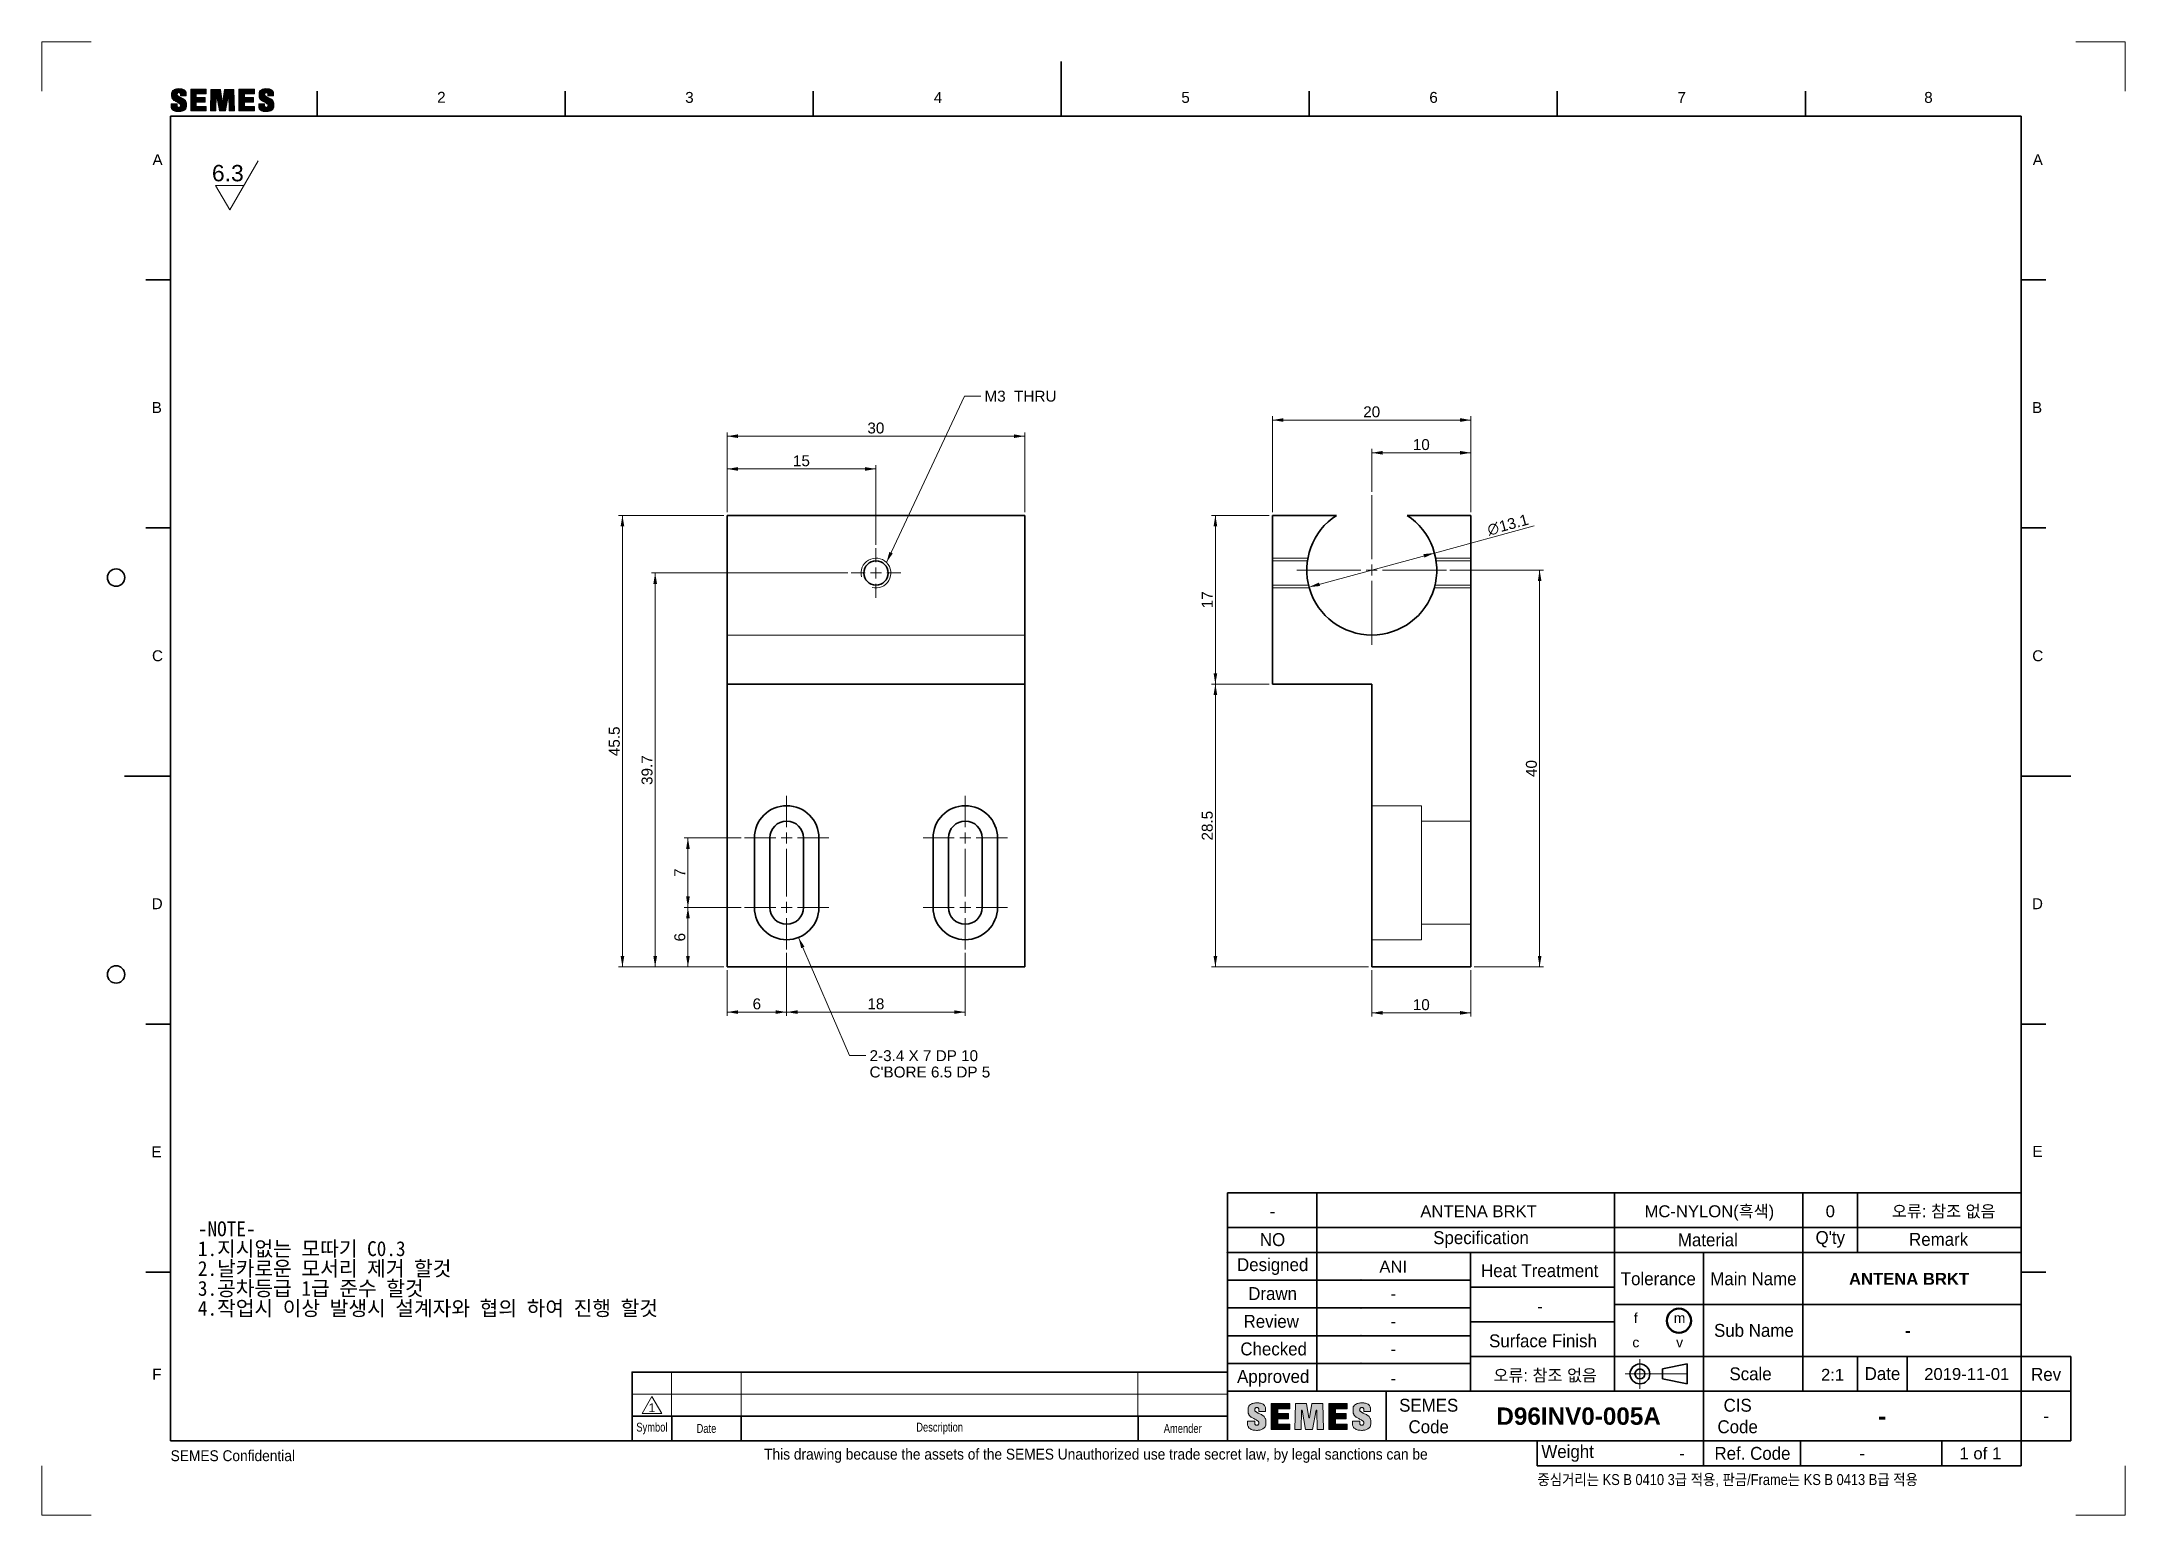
# Model space of a CAD drawing. Header units: millimetres. Extents: x 0 to 210, y 0 to 148.
import ezdxf
from ezdxf.enums import TextEntityAlignment as Align
from ezdxf.lldxf.tags import DXFTag

# ---------------------------------------------------------------- set-up
doc = ezdxf.new("R2010")
doc.units = ezdxf.units.MM
doc.header["$LTSCALE"] = 0.5
for name, color, linetype in [('Default', 7, 'Continuous'), ('DV1_0', 7, 'Continuous'), ('DV2_0', 7, 'Continuous'), ('SLD-0', 7, 'Continuous')]:
    doc.layers.add(name, color=color, linetype=linetype)
doc.styles.add('GDT', font='')
doc.styles.add('SEACAD_Arial', font='arial.ttf')
doc.styles.add('SEACAD_ArialB', font='arialbd.ttf')
doc.styles.add('SEACAD_Gulim', font='gulim.ttc', dxfattribs={"width": 0.9})
doc.styles.add('SEACAD_HY중고딕', font='H2GTRM.TTF', dxfattribs={"width": 0.8})
doc.styles.get('GDT').set_extended_font_data('GDT')
tags = doc.linetypes.add('CENTER2', pattern=[28.575, 19.05, -3.175, 3.175, -3.175]).pattern_tags.tags
tags[10:11] = [DXFTag(74, 4), DXFTag(75, 0), DXFTag(340, '0'), DXFTag(46, 0.0), DXFTag(50, 0.0), DXFTag(44, 0.0), DXFTag(45, 0.0)]
tags[8:9] = [DXFTag(74, 4), DXFTag(75, 0), DXFTag(340, '0'), DXFTag(46, 0.0), DXFTag(50, 0.0), DXFTag(44, 0.0), DXFTag(45, 0.0)]
tags[6:7] = [DXFTag(74, 4), DXFTag(75, 0), DXFTag(340, '0'), DXFTag(46, 0.0), DXFTag(50, 0.0), DXFTag(44, 0.0), DXFTag(45, 0.0)]
tags[4:5] = [DXFTag(74, 4), DXFTag(75, 0), DXFTag(340, '0'), DXFTag(46, 0.0), DXFTag(50, 0.0), DXFTag(44, 0.0), DXFTag(45, 0.0)]
tags = doc.linetypes.add('HIDDEN2', pattern=[4.7625, 3.175, -1.5875]).pattern_tags.tags
tags[6:7] = [DXFTag(74, 4), DXFTag(75, 0), DXFTag(340, '0'), DXFTag(46, 0.0), DXFTag(50, 0.0), DXFTag(44, 0.0), DXFTag(45, 0.0)]
tags[4:5] = [DXFTag(74, 4), DXFTag(75, 0), DXFTag(340, '0'), DXFTag(46, 0.0), DXFTag(50, 0.0), DXFTag(44, 0.0), DXFTag(45, 0.0)]
doc.dimstyles.new('SEMES', dxfattribs={"dimtxt": 1.1, "dimasz": 1.1, "dimexe": 0.385, "dimexo": 0.33, "dimgap": 0.275, "dimtad": 1, "dimdsep": 46, "dimtxsty": 'SEACAD_Arial', "dimblk1": '_SE_FILLED', "dimblk2": '_SE_FILLED', "dimsah": 1, "dimcen": 0.55, "dimadec": 0, "dimazin": 0, "dimtfac": 0.8, "dimtmove": 0, "dimatfit": 3, "dimfxl": 1, "dimarcsym": 0})

msp = doc.modelspace()

# ---------------------------------------------------------------- texts
at = {"char_height": 1.3}
for s, insert, width, attachment_point in [('{\\fHY중고딕|b0||i0||c0|p34;\\C7;\\H1.3;\\W1.;NO}', (124.049, 27.774), 2.80276, 5), ('{\\fHY중고딕|b0||i0||c0|p34;\\C7;\\H1.3;\\W1.;Specification}', (145.068, 27.784), 11.51401, 5), ('{\\fHY중고딕|b0||i0||c0|p34;\\C7;\\H1.3;\\W1.;Material}', (167.928, 27.75), 6.89326, 5), ("{\\fHY중고딕|b0||i0||c0|p34;\\C7;\\H1.3;\\W1.;Q'ty}", (180.265, 27.801), 3.40876, 5), ('{\\fHY중고딕|b0||i0||c0|p34;\\C7;\\H1.3;\\W1.;Remark}', (191.184, 27.801), 6.66601, 5), ('{\\fHY중고딕|b0||i0||c0|p34;\\C7;\\H1.3;\\W1.;Designed}', (124.067, 25.064), 8.33251, 5), ('{\\fHY중고딕|b0||i0||c0|p34;\\C7;\\H1.3;\\W1.;Heat Treatment}', (150.977, 24.647), 13.55926, 5), ('{\\fHY중고딕|b0||i0||c0|p34;\\C7;\\H1.3;\\W1.;Tolerance}', (162.931, 23.833), 8.63551, 5), ('{\\fHY중고딕|b0||i0||c0|p34;\\C7;\\H1.3;\\W1.;Main Name}', (172.516, 23.833), 9.99901, 5), ('{\\fHY중고딕|b0||i0||c0|p34;\\C7;\\H1.3;\\W1.;Drawn}', (124.059, 22.339), 5.52976, 5), ('{\\fHY중고딕|b0|i0|c0|p34;\\C7;Review}', (123.921, 19.54), 6.13576, 5), ('{\\fHY중고딕|b0||i0||c0|p34;\\C7;\\H1.3;\\W1.;Sub Name}', (172.566, 18.628), 9.16576, 5), ('{\\fHY중고딕|b0|i0|c0|p34;\\C7;Checked}', (124.164, 16.757), 7.72651, 5), ('{\\fHY중고딕|b0||i0||c0|p34;\\C7;\\H1.3;\\W1.;Surface Finish}', (151.312, 17.572), 12.57451, 5), ('{\\fHY중고딕|b0||i0||c0|p34;\\C7;\\H1.3;\\W1.;Approved}', (124.121, 13.8), 8.33251, 5), ('{\\fHY중고딕|b0||i0||c0|p34;\\C7;\\H1.3;\\W1.;Scale}', (172.229, 14.25), 4.84801, 5), ('{\\fHY중고딕|b0||i0||c0|p34;\\C7;\\H1.3;\\W1.;Date}', (185.525, 14.275), 4.09051, 5), ('{\\fHY중고딕|b0||i0||c0|p34;\\C7;\\H1.3;\\W1.;Rev}', (202.017, 14.198), 3.25726, 5), ('{\\fHY중고딕|b0||i0||c0|p34;\\C7;\\H1.3;\\W1.;SEMES\\P}{\\fHY중고딕|b0||i0||c0|p34;\\C7;\\H1.3;\\W1.;Code}', (139.791, 10), 6.43876, 5), ('{\\fHY중고딕|b0||i0||c0|p34;\\C7;\\H1.3;\\W1.;CIS\\P}{\\fHY중고딕|b0||i0||c0|p34;\\C7;\\H1.3;\\W1.;Code}', (170.929, 10), 4.69651, 5), ('{\\fHY중고딕|b0||i0||c0|p34;\\C7;\\H1.3;\\W1.;Weight}', (151.147, 6.237), 5.98426, 4), ('{\\fHY중고딕|b0||i0||c0|p34;\\C7;\\H1.3;\\W1.;Ref. Code}', (172.423, 6.237), 9.01426, 5)]:
    msp.add_mtext(s, dxfattribs=dict(at, insert=insert, width=width, attachment_point=attachment_point))
for s, insert, char_height, width, attachment_point, style in [('{\\fHY중고딕|b0||i0||c0|p34;\\C7;\\H0.9;\\W0.8;Symbol}', (61.5, 8.75), 0.9, 3.80001, 5, 'SEACAD_HY중고딕'), ('{\\fHY중고딕|b0||i0||c0|p34;\\C7;\\H0.9;\\W0.8;Date}', (67, 8.75), 0.9, 6.8, 5, 'SEACAD_HY중고딕'), ('{\\fHY중고딕|b0||i0||c0|p34;\\C7;\\H0.9;\\W0.8;Description}', (90.5, 8.75), 0.9, 39.8, 5, 'SEACAD_HY중고딕'), ('{\\fHY중고딕|b0||i0||c0|p34;\\C7;\\H0.9;\\W0.8;Amender}', (115, 8.75), 0.9, 8.80001, 5, 'SEACAD_HY중고딕'), ('{\\fArial|b0||i0||c0|p34;\\C7;\\H1.1;\\W0.9;SEMES Confidential}', (13, 6), 1.1, 25.61574, 4, 'SEACAD_Arial'), ('{\\fArial|b0||i0||c0|p34;\\C7;\\H1.1;\\W0.9;This drawing because the assets of the SEMES Unauthorized use trade secret law, by legal sanctions can be}', (106.25, 6), 1.1, 92.13091, 5, 'SEACAD_Arial'), ('{\\fGulim|b0||i0||c0|p34;\\C7;\\H1.1;\\W0.9;중심거리는 KS B 0410 3급 적용, 판금/Frame는 KS B 0413 B급 적용}', (150.75, 3.5), 1.1, 50.00001, 4, 'SEACAD_Gulim')]:
    msp.add_mtext(s, dxfattribs=dict(insert=insert, char_height=char_height, width=width, attachment_point=attachment_point, style=style))
at = {"layer": 'Default', "insert": (15.742, 23.791), "char_height": 1.5, "width": 51.39347, "attachment_point": 4, "line_spacing_factor": 0.8}
msp.add_mtext('{\\f돋움체|b0||i0||c0|p34;\\C7;\\H1.5;\\W1.;-NOTE-\\P}{\\f돋움체|b0||i0||c0|p34;\\C7;\\H1.5;\\W1.;1.지시없는 모따기 C0.3 \\P}{\\f돋움체|b0||i0||c0|p34;\\C7;\\H1.5;\\W1.;2.날카로운 모서리 제거 할것\\P}{\\f돋움체|b0||i0||c0|p34;\\C7;\\H1.5;\\W1.;3.공차등급 1급 준수 할것\\P}{\\f돋움체|b0||i0||c0|p34;\\C7;\\H1.5;\\W1.;4.작업시 이상 발생시 설계자와 협의 하여 진행 할것\\P}{\\f돋움체|b0||i0||c0|p34;\\C7;\\H1.5;\\W1.;\\P}', dxfattribs=at)
at = {"layer": 'SLD-0', "char_height": 1.1, "attachment_point": 5}
for s, insert, width in [('{\\fArial|b0||i0||c0|p34;\\C7;\\H1.1;\\W1.;2}', (40.284, 142.896), 0.86087), ('{\\fArial|b0||i0||c0|p34;\\C7;\\H1.1;\\W1.;3}', (65.283, 142.877), 0.86087), ('{\\fArial|b0||i0||c0|p34;\\C7;\\H1.1;\\W1.;4}', (90.339, 142.875), 0.86087), ('{\\fArial|b0||i0||c0|p34;\\C7;\\H1.1;\\W1.;5}', (115.286, 142.878), 0.86087), ('{\\fArial|b0||i0||c0|p34;\\C7;\\H1.1;\\W1.;6}', (140.282, 142.877), 0.86087), ('{\\fArial|b0||i0||c0|p34;\\C7;\\H1.1;\\W1.;7}', (165.289, 142.877), 0.86087), ('{\\fArial|b0||i0||c0|p34;\\C7;\\H1.1;\\W1.;8}', (190.158, 142.877), 0.86087), ('{\\fArial|b0||i0||c0|p34;\\C7;\\H1.1;\\W1.;A}', (11.678, 136.608), 1.02827), ('{\\fArial|b0||i0||c0|p34;\\C7;\\H1.1;\\W1.;A}', (201.178, 136.608), 1.02827), ('{\\fArial|b0||i0||c0|p34;\\C7;\\H1.1;\\W1.;B}', (11.602, 111.631), 1.02827), ('{\\fArial|b0||i0||c0|p34;\\C7;\\H1.1;\\W1.;B}', (201.102, 111.631), 1.02827), ('{\\fArial|b0||i0||c0|p34;\\C7;\\H1.1;\\W1.;C}', (11.673, 86.61), 1.1), ('{\\fArial|b0||i0||c0|p34;\\C7;\\H1.1;\\W1.;C}', (201.173, 86.61), 1.1), ('{\\fArial|b0||i0||c0|p34;\\C7;\\H1.1;\\W1.;D}', (11.641, 61.631), 1.1), ('{\\fArial|b0||i0||c0|p34;\\C7;\\H1.1;\\W1.;D}', (201.141, 61.631), 1.1), ('{\\fArial|b0||i0||c0|p34;\\C7;\\H1.1;\\W1.;E}', (11.57, 36.631), 1.02827), ('{\\fArial|b0||i0||c0|p34;\\C7;\\H1.1;\\W1.;E}', (201.149, 36.674), 1.02827), ('{\\fArial|b0||i0||c0|p34;\\C7;\\H1.1;\\W1.;F}', (11.61, 14.213), 0.93261)]:
    msp.add_mtext(s, dxfattribs=dict(at, insert=insert, width=width))

# ---------------------------------------------------------------- blocks, each defined once
blk = doc.blocks.new('SE')
at = {"layer": 'Default', "color": 7, "linetype": 'Continuous', "lineweight": 15}
for p, q in [((63.49, 14.43), (63.49, 12.21)), ((70.49, 14.43), (70.49, 12.21)), ((110.49, 14.43), (110.49, 12.21)), ((59.5, 12.21), (119.5, 12.21)), ((63.49, 12.21), (63.49, 10)), ((70.49, 12.21), (70.49, 10)), ((110.49, 12.21), (110.49, 10))]:
    blk.add_line(p, q, dxfattribs=at)
at = {"layer": 'Default', "color": 7, "linetype": 'Continuous', "lineweight": 35}
blk.add_lwpolyline([(59.5, 10), (59.5, 14.43), (119.5, 14.43), (119.5, 10), (59.5, 10)], dxfattribs=at)
blk = doc.blocks.new('SEANNOT_GROUP')
at = {"layer": 'Default', "color": 93, "linetype": 'Continuous', "lineweight": 15}
blk.add_line((61.51, 11.98), (60.52, 10.27), dxfattribs=at)
blk.add_lwpolyline([(61.51, 11.98), (62.5, 10.27), (60.52, 10.27)], dxfattribs=at)
at = {"layer": 'Default', "color": 93, "linetype": 'Continuous', "lineweight": 5, "style": 'SEACAD_Arial'}
blk.add_text('1', height=0.88, dxfattribs=at).set_placement((61.16, 11.28), align=Align.TOP_LEFT)
blk = doc.blocks.new('SEANNOT_GROUP1')
at = {"layer": 'Default', "color": 93, "linetype": 'Continuous', "lineweight": 15}
for p, q in [((18.96, 131.55), (21.82, 136.5)), ((17.53, 134.02), (18.96, 131.55)), ((20.39, 134.02), (17.53, 134.02))]:
    blk.add_line(p, q, dxfattribs=at)
at = {"layer": 'Default', "color": 93, "linetype": 'Continuous', "lineweight": 5, "style": 'SEACAD_Arial'}
blk.add_text('6.3', height=1.65, dxfattribs=at).set_placement((17.16, 136.08), align=Align.TOP_LEFT)
blk = doc.blocks.new('SEANNOT_GROUP2')
at = {"layer": 'Default', "color": 1, "linetype": 'CENTER2', "lineweight": 15}
for p, q in [((84.08, 96.06), (84.08, 97.46)), ((82.98, 94.96), (81.58, 94.96)), ((84.63, 94.96), (83.53, 94.96)), ((84.08, 95.51), (84.08, 94.41)), ((85.18, 94.96), (86.58, 94.96)), ((84.08, 93.86), (84.08, 92.46))]:
    blk.add_line(p, q, dxfattribs=at)
blk = doc.blocks.new('SEANNOT_GROUP3')
at = {"layer": 'Default', "color": 1, "linetype": 'CENTER2', "lineweight": 15}
for p, q in [((75.08, 62.36), (75.08, 65.51)), ((73.98, 61.26), (70.83, 61.26)), ((75.63, 61.26), (74.53, 61.26)), ((75.08, 61.81), (75.08, 60.71)), ((76.18, 61.26), (79.33, 61.26)), ((75.08, 60.16), (75.08, 57.01))]:
    blk.add_line(p, q, dxfattribs=at)
blk = doc.blocks.new('SEANNOT_GROUP4')
at = {"layer": 'Default', "color": 1, "linetype": 'CENTER2', "lineweight": 15}
for p, q in [((93.08, 62.36), (93.08, 65.51)), ((91.98, 61.26), (88.83, 61.26)), ((93.63, 61.26), (92.53, 61.26)), ((93.08, 61.81), (93.08, 60.71)), ((94.18, 61.26), (97.33, 61.26)), ((93.08, 60.16), (93.08, 57.01))]:
    blk.add_line(p, q, dxfattribs=at)
blk = doc.blocks.new('SEANNOT_GROUP5')
at = {"layer": 'Default', "color": 1, "linetype": 'CENTER2', "lineweight": 15}
for p, q in [((75.08, 69.36), (75.08, 72.51)), ((73.98, 68.26), (70.83, 68.26)), ((75.63, 68.26), (74.53, 68.26)), ((75.08, 68.81), (75.08, 67.71)), ((76.18, 68.26), (79.33, 68.26)), ((75.08, 67.16), (75.08, 64.01))]:
    blk.add_line(p, q, dxfattribs=at)
blk = doc.blocks.new('SEANNOT_GROUP6')
at = {"layer": 'Default', "color": 1, "linetype": 'CENTER2', "lineweight": 15}
for p, q in [((93.08, 69.36), (93.08, 72.51)), ((91.98, 68.26), (88.83, 68.26)), ((93.63, 68.26), (92.53, 68.26)), ((93.08, 68.81), (93.08, 67.71)), ((94.18, 68.26), (97.33, 68.26)), ((93.08, 67.16), (93.08, 64.01))]:
    blk.add_line(p, q, dxfattribs=at)
blk = doc.blocks.new('SEANNOT_GROUP7')
at = {"layer": 'Default', "color": 1, "linetype": 'CENTER2', "lineweight": 15}
for p, q in [((134.05, 96.36), (134.05, 102.81)), ((132.95, 95.26), (126.5, 95.26)), ((134.6, 95.26), (133.5, 95.26)), ((134.05, 95.81), (134.05, 94.71)), ((135.15, 95.26), (141.6, 95.26)), ((134.05, 94.16), (134.05, 87.71))]:
    blk.add_line(p, q, dxfattribs=at)
blk = doc.blocks.new('SEANNOT_GROUP8')
at = {"layer": 'Default', "linetype": 'Continuous', "lineweight": 15}
blk.add_hatch(color=93, dxfattribs=at).paths.add_polyline_path([(76.88, 57.3), (76.28, 58.23), (76.55, 57.15)])
at = {"layer": 'Default', "color": 93, "linetype": 'Continuous', "lineweight": 15}
blk.add_line((81.4, 46.32), (83.05, 46.32), dxfattribs=at)
blk.add_lwpolyline([(81.4, 46.32), (76.28, 58.23)], dxfattribs=at)
at = {"layer": 'Default', "color": 93, "linetype": 'Continuous', "lineweight": 5, "style": 'SEACAD_Arial'}
for s, p in [('2-3.4 X 7 DP 10', (83.44, 46.87)), ("C'BORE 6.5 DP 5", (83.44, 45.22))]:
    blk.add_text(s, height=1.1, dxfattribs=at).set_placement(p, align=Align.TOP_LEFT)
blk = doc.blocks.new('SEANNOT_GROUP9')
at = {"layer": 'Default', "linetype": 'Continuous', "lineweight": 15}
blk.add_hatch(color=93, dxfattribs=at).paths.add_polyline_path([(85.44, 97.09), (85.14, 96.02), (85.78, 96.94)])
at = {"layer": 'Default', "color": 93, "linetype": 'Continuous', "lineweight": 15}
blk.add_line((92.99, 112.78), (94.64, 112.78), dxfattribs=at)
blk.add_lwpolyline([(92.99, 112.78), (85.14, 96.02)], dxfattribs=at)
at = {"layer": 'Default', "color": 93, "linetype": 'Continuous', "lineweight": 5, "style": 'SEACAD_Arial'}
blk.add_text('M3  THRU', height=1.1, dxfattribs=at).set_placement((95.02, 113.33), align=Align.TOP_LEFT)
blk = doc.blocks.new('DMBLK40')
at = {"layer": 'Default', "linetype": 'Continuous', "lineweight": 15}
for points in [[(64.95, 60.16), (65.32, 60.16), (65.13, 61.26)], [(64.95, 56.36), (65.13, 55.26), (65.32, 56.36)]]:
    blk.add_hatch(color=93, dxfattribs=at).paths.add_polyline_path(points)
at = {"layer": 'Default', "color": 93, "linetype": 'Continuous', "lineweight": 15}
for p, q in [((70.5, 61.26), (64.75, 61.26)), ((65.13, 55.26), (65.13, 61.26)), ((68.75, 55.26), (64.75, 55.26))]:
    blk.add_line(p, q, dxfattribs=at)
at = {"layer": 'Default', "color": 93, "linetype": 'Continuous', "lineweight": 15, "style": 'SEACAD_Arial'}
blk.add_text('6', height=1.1, rotation=90, dxfattribs=at).set_placement((63.76, 57.83), align=Align.TOP_LEFT)
blk = doc.blocks.new('_SE_FILLED')
at = {"color": 0}
blk.add_line((0, 0), (-1, 0), dxfattribs=at)
blk.add_solid([(0, 0), (-1, -0.1665), (-1, 0.1665), (0, 0)], dxfattribs=at)
blk = doc.blocks.new('DMBLK41')
at = {"layer": 'Default', "linetype": 'Continuous', "lineweight": 15}
for points in [[(64.95, 67.16), (65.32, 67.16), (65.13, 68.26)], [(64.95, 62.36), (65.13, 61.26), (65.32, 62.36)]]:
    blk.add_hatch(color=93, dxfattribs=at).paths.add_polyline_path(points)
at = {"layer": 'Default', "color": 93, "linetype": 'Continuous', "lineweight": 15}
for p, q in [((70.5, 68.26), (64.75, 68.26)), ((65.13, 61.26), (65.13, 68.26)), ((70.5, 61.26), (64.75, 61.26))]:
    blk.add_line(p, q, dxfattribs=at)
at = {"layer": 'Default', "color": 93, "linetype": 'Continuous', "lineweight": 15, "style": 'SEACAD_Arial'}
blk.add_text('7', height=1.1, rotation=90, dxfattribs=at).set_placement((63.76, 64.33), align=Align.TOP_LEFT)
blk = doc.blocks.new('DMBLK42')
at = {"layer": 'Default', "linetype": 'Continuous', "lineweight": 15}
for points in [[(70.18, 50.53), (70.18, 50.89), (69.08, 50.71)], [(73.98, 50.53), (75.08, 50.71), (73.98, 50.89)]]:
    blk.add_hatch(color=93, dxfattribs=at).paths.add_polyline_path(points)
at = {"layer": 'Default', "color": 93, "linetype": 'Continuous', "lineweight": 15}
for p, q in [((69.08, 54.93), (69.08, 50.33)), ((75.08, 56.68), (75.08, 50.33)), ((69.08, 50.71), (75.08, 50.71))]:
    blk.add_line(p, q, dxfattribs=at)
at = {"layer": 'Default', "color": 93, "linetype": 'Continuous', "lineweight": 15, "style": 'SEACAD_Arial'}
blk.add_text('6', height=1.1, dxfattribs=at).set_placement((71.65, 52.09), align=Align.TOP_LEFT)
blk = doc.blocks.new('DMBLK43')
at = {"layer": 'Default', "linetype": 'Continuous', "lineweight": 15}
for points in [[(76.18, 50.53), (76.18, 50.89), (75.08, 50.71)], [(91.98, 50.53), (93.08, 50.71), (91.98, 50.89)]]:
    blk.add_hatch(color=93, dxfattribs=at).paths.add_polyline_path(points)
at = {"layer": 'Default', "color": 93, "linetype": 'Continuous', "lineweight": 15}
for p, q in [((75.08, 56.68), (75.08, 50.33)), ((93.08, 56.68), (93.08, 50.33)), ((75.08, 50.71), (93.08, 50.71))]:
    blk.add_line(p, q, dxfattribs=at)
at = {"layer": 'Default', "color": 93, "linetype": 'Continuous', "lineweight": 15, "style": 'SEACAD_Arial'}
blk.add_text('18', height=1.1, dxfattribs=at).set_placement((83.22, 52.09), align=Align.TOP_LEFT)
blk = doc.blocks.new('DMBLK44')
at = {"layer": 'Default', "linetype": 'Continuous', "lineweight": 15}
for points in [[(61.65, 93.86), (62.02, 93.86), (61.83, 94.96)], [(61.65, 56.36), (61.83, 55.26), (62.02, 56.36)]]:
    blk.add_hatch(color=93, dxfattribs=at).paths.add_polyline_path(points)
at = {"layer": 'Default', "color": 93, "linetype": 'Continuous', "lineweight": 15}
for p, q in [((81.25, 94.96), (61.45, 94.96)), ((61.83, 55.26), (61.83, 94.96)), ((68.75, 55.26), (61.45, 55.26))]:
    blk.add_line(p, q, dxfattribs=at)
at = {"layer": 'Default', "color": 93, "linetype": 'Continuous', "lineweight": 15, "style": 'SEACAD_Arial'}
blk.add_text('39.7', height=1.1, rotation=90, dxfattribs=at).set_placement((60.46, 73.6), align=Align.TOP_LEFT)
blk = doc.blocks.new('DMBLK45')
at = {"layer": 'Default', "linetype": 'Continuous', "lineweight": 15}
for points in [[(58.35, 99.66), (58.72, 99.66), (58.53, 100.76)], [(58.35, 56.36), (58.53, 55.26), (58.72, 56.36)]]:
    blk.add_hatch(color=93, dxfattribs=at).paths.add_polyline_path(points)
at = {"layer": 'Default', "color": 93, "linetype": 'Continuous', "lineweight": 15}
for p, q in [((68.75, 100.76), (58.15, 100.76)), ((58.53, 100.76), (58.53, 55.26)), ((68.75, 55.26), (58.15, 55.26))]:
    blk.add_line(p, q, dxfattribs=at)
at = {"layer": 'Default', "color": 93, "linetype": 'Continuous', "lineweight": 15, "style": 'SEACAD_Arial'}
blk.add_text('45.5', height=1.1, rotation=90, dxfattribs=at).set_placement((57.16, 76.5), align=Align.TOP_LEFT)
blk = doc.blocks.new('DMBLK46')
at = {"layer": 'Default', "linetype": 'Continuous', "lineweight": 15}
for points in [[(70.18, 105.63), (69.08, 105.44), (70.18, 105.26)], [(82.98, 105.63), (82.98, 105.26), (84.08, 105.44)]]:
    blk.add_hatch(color=93, dxfattribs=at).paths.add_polyline_path(points)
at = {"layer": 'Default', "color": 93, "linetype": 'Continuous', "lineweight": 15}
for p, q in [((69.08, 101.09), (69.08, 105.83)), ((69.08, 105.44), (84.08, 105.44)), ((84.08, 97.79), (84.08, 105.83))]:
    blk.add_line(p, q, dxfattribs=at)
at = {"layer": 'Default', "color": 93, "linetype": 'Continuous', "lineweight": 15, "style": 'SEACAD_Arial'}
blk.add_text('15', height=1.1, dxfattribs=at).set_placement((75.72, 106.82), align=Align.TOP_LEFT)
blk = doc.blocks.new('DMBLK47')
at = {"layer": 'Default', "linetype": 'Continuous', "lineweight": 15}
for points in [[(70.18, 108.93), (69.08, 108.74), (70.18, 108.56)], [(97.98, 108.93), (97.98, 108.56), (99.08, 108.74)]]:
    blk.add_hatch(color=93, dxfattribs=at).paths.add_polyline_path(points)
at = {"layer": 'Default', "color": 93, "linetype": 'Continuous', "lineweight": 15}
for p, q in [((69.08, 101.09), (69.08, 109.13)), ((69.08, 108.74), (99.08, 108.74)), ((99.08, 101.09), (99.08, 109.13))]:
    blk.add_line(p, q, dxfattribs=at)
at = {"layer": 'Default', "color": 93, "linetype": 'Continuous', "lineweight": 15, "style": 'SEACAD_Arial'}
blk.add_text('30', height=1.1, dxfattribs=at).set_placement((83.22, 110.12), align=Align.TOP_LEFT)
blk = doc.blocks.new('DMBLK48')
at = {"layer": 'Default', "linetype": 'Continuous', "lineweight": 15}
for points in [[(118.11, 82.66), (118.48, 82.66), (118.29, 83.76)], [(118.11, 56.36), (118.29, 55.26), (118.48, 56.36)]]:
    blk.add_hatch(color=93, dxfattribs=at).paths.add_polyline_path(points)
at = {"layer": 'Default', "color": 93, "linetype": 'Continuous', "lineweight": 15}
for p, q in [((123.72, 83.76), (117.91, 83.76)), ((118.29, 55.26), (118.29, 83.76)), ((133.72, 55.26), (117.91, 55.26))]:
    blk.add_line(p, q, dxfattribs=at)
at = {"layer": 'Default', "color": 93, "linetype": 'Continuous', "lineweight": 15, "style": 'SEACAD_Arial'}
blk.add_text('28.5', height=1.1, rotation=90, dxfattribs=at).set_placement((116.92, 68), align=Align.TOP_LEFT)
blk = doc.blocks.new('DMBLK49')
at = {"layer": 'Default', "linetype": 'Continuous', "lineweight": 15}
for points in [[(118.11, 99.66), (118.48, 99.66), (118.29, 100.76)], [(118.11, 84.86), (118.29, 83.76), (118.48, 84.86)]]:
    blk.add_hatch(color=93, dxfattribs=at).paths.add_polyline_path(points)
at = {"layer": 'Default', "color": 93, "linetype": 'Continuous', "lineweight": 15}
for p, q in [((123.72, 100.76), (117.91, 100.76)), ((118.29, 83.76), (118.29, 100.76)), ((123.72, 83.76), (117.91, 83.76))]:
    blk.add_line(p, q, dxfattribs=at)
at = {"layer": 'Default', "color": 93, "linetype": 'Continuous', "lineweight": 15, "style": 'SEACAD_Arial'}
blk.add_text('17', height=1.1, rotation=90, dxfattribs=at).set_placement((116.92, 91.4), align=Align.TOP_LEFT)
blk = doc.blocks.new('DMBLK50')
at = {"layer": 'Default', "linetype": 'Continuous', "lineweight": 15}
for points in [[(135.15, 107.26), (134.05, 107.07), (135.15, 106.89)], [(142.95, 107.26), (142.95, 106.89), (144.05, 107.07)]]:
    blk.add_hatch(color=93, dxfattribs=at).paths.add_polyline_path(points)
at = {"layer": 'Default', "color": 93, "linetype": 'Continuous', "lineweight": 15}
for p, q in [((134.05, 103.14), (134.05, 107.46)), ((144.05, 101.09), (144.05, 107.46)), ((144.05, 107.07), (134.05, 107.07))]:
    blk.add_line(p, q, dxfattribs=at)
at = {"layer": 'Default', "color": 93, "linetype": 'Continuous', "lineweight": 15, "style": 'SEACAD_Arial'}
blk.add_text('10', height=1.1, dxfattribs=at).set_placement((138.19, 108.45), align=Align.TOP_LEFT)
blk = doc.blocks.new('DMBLK51')
at = {"layer": 'Default', "linetype": 'Continuous', "lineweight": 15}
for points in [[(151.15, 94.16), (150.97, 95.26), (150.79, 94.16)], [(151.15, 56.36), (150.79, 56.36), (150.97, 55.26)]]:
    blk.add_hatch(color=93, dxfattribs=at).paths.add_polyline_path(points)
at = {"layer": 'Default', "color": 93, "linetype": 'Continuous', "lineweight": 15}
for p, q in [((141.93, 95.26), (151.35, 95.26)), ((150.97, 55.26), (150.97, 95.26)), ((144.38, 55.26), (151.35, 55.26))]:
    blk.add_line(p, q, dxfattribs=at)
at = {"layer": 'Default', "color": 93, "linetype": 'Continuous', "lineweight": 15, "style": 'SEACAD_Arial'}
blk.add_text('40', height=1.1, rotation=90, dxfattribs=at).set_placement((149.59, 74.4), align=Align.TOP_LEFT)
blk = doc.blocks.new('DMBLK52')
at = {"layer": 'Default', "linetype": 'Continuous', "lineweight": 15}
for points in [[(125.15, 110.56), (124.05, 110.37), (125.15, 110.19)], [(142.95, 110.56), (142.95, 110.19), (144.05, 110.37)]]:
    blk.add_hatch(color=93, dxfattribs=at).paths.add_polyline_path(points)
at = {"layer": 'Default', "color": 93, "linetype": 'Continuous', "lineweight": 15}
for p, q in [((124.05, 101.09), (124.05, 110.76)), ((144.05, 110.37), (124.05, 110.37)), ((144.05, 101.09), (144.05, 110.76))]:
    blk.add_line(p, q, dxfattribs=at)
at = {"layer": 'Default', "color": 93, "linetype": 'Continuous', "lineweight": 15, "style": 'SEACAD_Arial'}
blk.add_text('20', height=1.1, dxfattribs=at).set_placement((133.19, 111.75), align=Align.TOP_LEFT)
blk = doc.blocks.new('DMBLK53')
at = {"layer": 'Default', "linetype": 'Continuous', "lineweight": 15}
for points in [[(135.15, 50.45), (135.15, 50.82), (134.05, 50.63)], [(142.95, 50.45), (144.05, 50.63), (142.95, 50.82)]]:
    blk.add_hatch(color=93, dxfattribs=at).paths.add_polyline_path(points)
at = {"layer": 'Default', "color": 93, "linetype": 'Continuous', "lineweight": 15}
for p, q in [((134.05, 54.93), (134.05, 50.25)), ((144.05, 54.93), (144.05, 50.25)), ((144.05, 50.63), (134.05, 50.63))]:
    blk.add_line(p, q, dxfattribs=at)
at = {"layer": 'Default', "color": 93, "linetype": 'Continuous', "lineweight": 15, "style": 'SEACAD_Arial'}
blk.add_text('10', height=1.1, dxfattribs=at).set_placement((138.19, 52.01), align=Align.TOP_LEFT)
blk = doc.blocks.new('DMBLK54')
at = {"layer": 'Default', "linetype": 'Continuous', "lineweight": 15}
for points in [[(139.26, 96.86), (139.36, 96.51), (140.37, 96.97)], [(128.74, 94), (127.73, 93.54), (128.84, 93.65)]]:
    blk.add_hatch(color=93, dxfattribs=at).paths.add_polyline_path(points)
at = {"layer": 'Default', "color": 93, "linetype": 'Continuous', "lineweight": 15}
for p, q in [((140.37, 96.97), (150.41, 99.7)), ((127.73, 93.54), (140.37, 96.97))]:
    blk.add_line(p, q, dxfattribs=at)
for s, style, p in [('13.1', 'SEACAD_Arial', (146.77, 100.14)), ('n', 'GDT', (145.59, 99.82))]:
    blk.add_text(s, height=1.1, rotation=15.2001, dxfattribs=dict(at, style=style)).set_placement(p, align=Align.TOP_LEFT)
blk = doc.blocks.new('SEANNOT_GROUP10')
at = {"layer": 'Default', "color": 93, "linetype": 'Continuous', "lineweight": 5, "style": 'SEACAD_Arial'}
blk.add_text('ANI', height=1.2, dxfattribs=at).set_placement((134.82, 25.66), align=Align.TOP_LEFT)
blk = doc.blocks.new('SEANNOT_GROUP11')
at = {"layer": 'Default', "color": 93, "linetype": 'Continuous', "lineweight": 5, "style": 'SEACAD_Arial'}
blk.add_text('-', height=1.2, dxfattribs=at).set_placement((135.94, 22.94), align=Align.TOP_LEFT)
blk = doc.blocks.new('SEANNOT_GROUP12')
at = {"layer": 'Default', "color": 93, "linetype": 'Continuous', "lineweight": 5, "style": 'SEACAD_Arial'}
blk.add_text('-', height=1.2, dxfattribs=at).set_placement((135.94, 20.14), align=Align.TOP_LEFT)
blk = doc.blocks.new('SEANNOT_GROUP13')
at = {"layer": 'Default', "color": 93, "linetype": 'Continuous', "lineweight": 5, "style": 'SEACAD_Arial'}
blk.add_text('-', height=1.2, dxfattribs=at).set_placement((135.94, 17.36), align=Align.TOP_LEFT)
blk = doc.blocks.new('SEANNOT_GROUP14')
at = {"layer": 'Default', "color": 93, "linetype": 'Continuous', "lineweight": 5, "style": 'SEACAD_Arial'}
blk.add_text('-', height=1.2, dxfattribs=at).set_placement((135.94, 14.4), align=Align.TOP_LEFT)
blk = doc.blocks.new('SEANNOT_GROUP15')
at = {"layer": 'Default', "color": 93, "linetype": 'Continuous', "lineweight": 5, "style": 'SEACAD_Arial'}
blk.add_text('-', height=1.2, dxfattribs=at).set_placement((150.74, 21.67), align=Align.TOP_LEFT)
blk = doc.blocks.new('SEANNOT_GROUP16')
at = {"layer": 'Default', "color": 93, "linetype": 'Continuous', "lineweight": 5, "style": 'SEACAD_Arial'}
blk.add_text(' 오류: 참조 없음', height=1.2, dxfattribs=at).set_placement((145.85, 14.71), align=Align.TOP_LEFT)
blk = doc.blocks.new('SEANNOT_GROUP17')
at = {"layer": 'Default', "color": 93, "linetype": 'Continuous', "lineweight": 5, "style": 'SEACAD_ArialB'}
blk.add_text('D96INV0-005A', height=1.75, dxfattribs=at).set_placement((146.61, 10.87), align=Align.TOP_LEFT)
blk = doc.blocks.new('SEANNOT_GROUP18')
at = {"layer": 'Default', "color": 93, "linetype": 'Continuous', "lineweight": 5, "style": 'SEACAD_ArialB'}
blk.add_text('-', height=1.75, dxfattribs=at).set_placement((185.08, 10.87), align=Align.TOP_LEFT)
blk = doc.blocks.new('SEANNOT_GROUP19')
at = {"layer": 'Default', "color": 93, "linetype": 'Continuous', "lineweight": 5, "style": 'SEACAD_ArialB'}
blk.add_text('ANTENA BRKT', height=1.2, dxfattribs=at).set_placement((182.15, 24.43), align=Align.TOP_LEFT)
blk = doc.blocks.new('SEANNOT_GROUP20')
at = {"layer": 'Default', "color": 93, "linetype": 'Continuous', "lineweight": 5, "style": 'SEACAD_ArialB'}
blk.add_text('-', height=1.2, dxfattribs=at).set_placement((187.8, 19.23), align=Align.TOP_LEFT)
blk = doc.blocks.new('SEANNOT_GROUP21')
at = {"layer": 'Default', "color": 93, "linetype": 'Continuous', "lineweight": 5, "style": 'SEACAD_Arial'}
blk.add_text('2019-11-01', height=1.2, dxfattribs=at).set_placement((189.73, 14.84), align=Align.TOP_LEFT)
blk = doc.blocks.new('SEANNOT_GROUP22')
at = {"layer": 'Default', "color": 93, "linetype": 'Continuous', "lineweight": 5, "style": 'SEACAD_Arial'}
blk.add_text('-', height=1.2, dxfattribs=at).set_placement((201.74, 10.6), align=Align.TOP_LEFT)
blk = doc.blocks.new('SEANNOT_GROUP23')
at = {"layer": 'Default', "color": 93, "linetype": 'Continuous', "lineweight": 5, "style": 'SEACAD_Arial'}
blk.add_text('-', height=1.2, dxfattribs=at).set_placement((165.05, 6.84), align=Align.TOP_LEFT)
blk = doc.blocks.new('SEANNOT_GROUP24')
at = {"layer": 'Default', "color": 93, "linetype": 'Continuous', "lineweight": 5, "style": 'SEACAD_Arial'}
blk.add_text('-', height=1.2, dxfattribs=at).set_placement((183.2, 6.84), align=Align.TOP_LEFT)
blk = doc.blocks.new('SEANNOT_GROUP25')
at = {"layer": 'Default', "color": 93, "linetype": 'Continuous', "lineweight": 5, "style": 'SEACAD_Arial'}
for s, p in [('1', (193.28, 6.84)), (' of ', (194.22, 6.84)), ('1', (196.57, 6.84))]:
    blk.add_text(s, height=1.2, dxfattribs=at).set_placement(p, align=Align.TOP_LEFT)
blk = doc.blocks.new('SEANNOT_GROUP26')
at = {"layer": 'Default', "color": 93, "linetype": 'Continuous', "lineweight": 5, "style": 'SEACAD_Arial'}
blk.add_text('MC-NYLON(흑색)', height=1.2, dxfattribs=at).set_placement((161.54, 31.24), align=Align.TOP_LEFT)
blk = doc.blocks.new('SEANNOT_GROUP27')
at = {"layer": 'Default', "color": 93, "linetype": 'Continuous', "lineweight": 5, "style": 'SEACAD_Arial'}
blk.add_text('0', height=1.2, dxfattribs=at).set_placement((179.8, 31.24), align=Align.TOP_LEFT)
blk = doc.blocks.new('SEANNOT_GROUP28')
at = {"layer": 'Default', "color": 93, "linetype": 'Continuous', "lineweight": 5, "style": 'SEACAD_Arial'}
blk.add_text('-', height=1.2, dxfattribs=at).set_placement((123.77, 31.24), align=Align.TOP_LEFT)
blk = doc.blocks.new('SEANNOT_GROUP29')
at = {"layer": 'Default', "color": 93, "linetype": 'Continuous', "lineweight": 5, "style": 'SEACAD_Arial'}
blk.add_text('ANTENA BRKT ', height=1.2, dxfattribs=at).set_placement((138.95, 31.24), align=Align.TOP_LEFT)
blk = doc.blocks.new('SEANNOT_GROUP30')
at = {"layer": 'Default', "color": 93, "linetype": 'Continuous', "lineweight": 5, "style": 'SEACAD_Arial'}
blk.add_text(' 오류: 참조 없음', height=1.2, dxfattribs=at).set_placement((186.02, 31.24), align=Align.TOP_LEFT)
blk = doc.blocks.new('SEANNOT_GROUP31')
at = {"layer": 'Default', "color": 7, "linetype": 'Continuous', "lineweight": 5, "style": 'SEACAD_Arial'}
blk.add_text('f', height=1, dxfattribs=at).set_placement((160.47, 20.39), align=Align.TOP_LEFT)
blk = doc.blocks.new('SEANNOT_GROUP32')
at = {"layer": 'Default', "color": 7, "linetype": 'Continuous', "lineweight": 5, "style": 'SEACAD_Arial'}
blk.add_text('c', height=1, dxfattribs=at).set_placement((160.32, 17.93), align=Align.TOP_LEFT)
blk = doc.blocks.new('SEANNOT_GROUP33')
at = {"layer": 'Default', "color": 7, "linetype": 'Continuous', "lineweight": 5, "style": 'SEACAD_Arial'}
blk.add_text('m', height=1, dxfattribs=at).set_placement((164.49, 20.39), align=Align.TOP_LEFT)
blk = doc.blocks.new('SEANNOT_GROUP34')
at = {"layer": 'Default', "color": 7, "linetype": 'Continuous', "lineweight": 5, "style": 'SEACAD_Arial'}
blk.add_text('v', height=1, dxfattribs=at).set_placement((164.73, 17.93), align=Align.TOP_LEFT)
blk = doc.blocks.new('SEANNOT_GROUP35')
at = {"layer": 'Default', "color": 93, "linetype": 'Continuous', "lineweight": 5, "style": 'SEACAD_Arial'}
blk.add_text('2:1', height=1.2, dxfattribs=at).set_placement((179.33, 14.76), align=Align.TOP_LEFT)
blk = doc.blocks.new('Block2')
at = {"layer": 'Default', "linetype": 'Continuous', "lineweight": 5}
h = blk.add_hatch(color=156, dxfattribs=at)
edge = h.paths.add_edge_path()
edge.add_spline(control_points=[(-2.16, -0.05), (-2.17, -0.01), (-2.17, 0.03), (-2.18, 0.06), (-2.18, 0.1), (-2.21, 0.17), (-2.26, 0.27), (-2.34, 0.36), (-2.43, 0.42), (-2.54, 0.48), (-2.67, 0.55), (-2.78, 0.6), (-2.87, 0.65), (-2.94, 0.68), (-3.01, 0.73), (-3.06, 0.78), (-3.1, 0.83), (-3.11, 0.89), (-3.09, 0.95), (-3.07, 1), (-3.04, 1.05), (-2.98, 1.07), (-2.91, 1.08), (-2.85, 1.05), (-2.79, 1.02), (-2.77, 0.98), (-2.76, 0.96)], knot_values=[0, 0, 0, 0, 0.104489, 0.104489, 0.104489, 0.155102, 0.219804, 0.275291, 0.318977, 0.389051, 0.472232, 0.538257, 0.571484, 0.617649, 0.655043, 0.693486, 0.72504, 0.752421, 0.783418, 0.812224, 0.834964, 0.865997, 0.905499, 0.93656, 0.968644, 1, 1, 1, 1], degree=3, periodic=0)
edge.add_line((-2.76, 0.96), (-2.76, 0.75))
edge.add_line((-2.76, 0.75), (-2.2, 0.75))
edge.add_line((-2.2, 0.75), (-2.2, 1.05))
edge.add_spline(control_points=[(-2.2, 1.05), (-2.2, 1.08), (-2.21, 1.14), (-2.26, 1.23), (-2.32, 1.3), (-2.41, 1.37), (-2.53, 1.43), (-2.68, 1.46), (-2.82, 1.47), (-2.96, 1.48), (-3.11, 1.46), (-3.24, 1.43), (-3.36, 1.39), (-3.48, 1.33), (-3.62, 1.22), (-3.64, 1.11), (-3.66, 1.05)], knot_values=[0, 0, 0, 0, 0.045104, 0.109244, 0.161013, 0.19778, 0.290345, 0.375601, 0.440115, 0.52429, 0.603338, 0.679448, 0.74209, 0.803769, 0.911115, 1, 1, 1, 1], degree=3, periodic=0)
edge.add_line((-3.66, 1.05), (-3.66, 0.73))
edge.add_spline(control_points=[(-3.66, 0.73), (-3.65, 0.7), (-3.64, 0.65), (-3.63, 0.58), (-3.61, 0.51), (-3.57, 0.44), (-3.51, 0.37), (-3.46, 0.31), (-3.37, 0.26), (-3.28, 0.2), (-3.16, 0.14), (-3.05, 0.07), (-2.94, 0.03), (-2.86, -0.04), (-2.79, -0.09), (-2.75, -0.16), (-2.75, -0.22), (-2.75, -0.28), (-2.78, -0.33), (-2.81, -0.38), (-2.87, -0.41), (-2.93, -0.42), (-2.98, -0.41), (-3.03, -0.38), (-3.08, -0.34), (-3.09, -0.31), (-3.09, -0.29)], knot_values=[0, 0, 0, 0, 0.043579, 0.084621, 0.120226, 0.159943, 0.210343, 0.255327, 0.292474, 0.363181, 0.41904, 0.510209, 0.561308, 0.613545, 0.663757, 0.699695, 0.729067, 0.761051, 0.786002, 0.823261, 0.85104, 0.886814, 0.908077, 0.943829, 0.971082, 1, 1, 1, 1], degree=3, periodic=0)
edge.add_line((-3.09, -0.29), (-3.09, -0.06))
edge.add_line((-3.09, -0.06), (-3.7, -0.06))
edge.add_line((-3.7, -0.06), (-3.7, -0.35))
edge.add_spline(control_points=[(-3.7, -0.35), (-3.7, -0.39), (-3.69, -0.46), (-3.64, -0.55), (-3.59, -0.63), (-3.5, -0.7), (-3.39, -0.77), (-3.23, -0.82), (-3.05, -0.84), (-2.89, -0.84), (-2.73, -0.82), (-2.6, -0.8), (-2.48, -0.75), (-2.38, -0.7), (-2.3, -0.62), (-2.21, -0.54), (-2.19, -0.46), (-2.18, -0.41), (-2.17, -0.36), (-2.16, -0.31), (-2.16, -0.24)], knot_values=[0, 0, 0, 0, 0.052295, 0.098405, 0.136872, 0.179692, 0.238984, 0.316534, 0.398017, 0.485122, 0.53982, 0.611004, 0.662371, 0.719022, 0.766687, 0.810081, 0.873857, 0.873857, 0.873857, 1, 1, 1, 1], degree=3, periodic=0)
edge.add_line((-2.16, -0.24), (-2.16, -0.05))
h = blk.add_hatch(color=154, dxfattribs=at)
edge = h.paths.add_edge_path()
edge.add_spline(control_points=[(-2.16, -0.05), (-2.17, -0.01), (-2.17, 0.03), (-2.18, 0.06), (-2.18, 0.1), (-2.21, 0.17), (-2.26, 0.27), (-2.34, 0.36), (-2.43, 0.42), (-2.54, 0.48), (-2.67, 0.55), (-2.78, 0.6), (-2.87, 0.65), (-2.94, 0.68), (-3.01, 0.73), (-3.06, 0.78), (-3.1, 0.83), (-3.11, 0.89), (-3.09, 0.95), (-3.07, 1), (-3.04, 1.05), (-2.98, 1.07), (-2.91, 1.08), (-2.85, 1.05), (-2.79, 1.02), (-2.77, 0.98), (-2.76, 0.96)], knot_values=[0, 0, 0, 0, 0.104489, 0.104489, 0.104489, 0.155102, 0.219804, 0.275291, 0.318977, 0.389051, 0.472232, 0.538257, 0.571484, 0.617649, 0.655043, 0.693486, 0.72504, 0.752421, 0.783418, 0.812224, 0.834964, 0.865997, 0.905499, 0.93656, 0.968644, 1, 1, 1, 1], degree=3, periodic=0)
edge.add_line((-2.76, 0.96), (-2.76, 0.75))
edge.add_line((-2.76, 0.75), (-2.2, 0.75))
edge.add_line((-2.2, 0.75), (-2.2, 1.05))
edge.add_spline(control_points=[(-2.2, 1.05), (-2.2, 1.08), (-2.21, 1.14), (-2.26, 1.23), (-2.32, 1.3), (-2.41, 1.37), (-2.53, 1.43), (-2.68, 1.46), (-2.82, 1.47), (-2.96, 1.48), (-3.11, 1.46), (-3.24, 1.43), (-3.36, 1.39), (-3.48, 1.33), (-3.62, 1.22), (-3.64, 1.11), (-3.66, 1.05)], knot_values=[0, 0, 0, 0, 0.045104, 0.109244, 0.161013, 0.19778, 0.290345, 0.375601, 0.440115, 0.52429, 0.603338, 0.679448, 0.74209, 0.803769, 0.911115, 1, 1, 1, 1], degree=3, periodic=0)
edge.add_line((-3.66, 1.05), (-3.66, 0.73))
edge.add_spline(control_points=[(-3.66, 0.73), (-3.65, 0.7), (-3.64, 0.65), (-3.63, 0.58), (-3.61, 0.51), (-3.57, 0.44), (-3.51, 0.37), (-3.46, 0.31), (-3.37, 0.26), (-3.28, 0.2), (-3.16, 0.14), (-3.05, 0.07), (-2.94, 0.03), (-2.86, -0.04), (-2.79, -0.09), (-2.75, -0.16), (-2.75, -0.22), (-2.75, -0.28), (-2.78, -0.33), (-2.81, -0.38), (-2.87, -0.41), (-2.93, -0.42), (-2.98, -0.41), (-3.03, -0.38), (-3.08, -0.34), (-3.09, -0.31), (-3.09, -0.29)], knot_values=[0, 0, 0, 0, 0.043579, 0.084621, 0.120226, 0.159943, 0.210343, 0.255327, 0.292474, 0.363181, 0.41904, 0.510209, 0.561308, 0.613545, 0.663757, 0.699695, 0.729067, 0.761051, 0.786002, 0.823261, 0.85104, 0.886814, 0.908077, 0.943829, 0.971082, 1, 1, 1, 1], degree=3, periodic=0)
edge.add_line((-3.09, -0.29), (-3.09, -0.06))
edge.add_line((-3.09, -0.06), (-3.7, -0.06))
edge.add_line((-3.7, -0.06), (-3.7, -0.35))
edge.add_spline(control_points=[(-3.7, -0.35), (-3.7, -0.39), (-3.69, -0.46), (-3.64, -0.55), (-3.59, -0.63), (-3.5, -0.7), (-3.39, -0.77), (-3.23, -0.82), (-3.05, -0.84), (-2.89, -0.84), (-2.73, -0.82), (-2.6, -0.8), (-2.48, -0.75), (-2.38, -0.7), (-2.3, -0.62), (-2.21, -0.54), (-2.19, -0.46), (-2.18, -0.41), (-2.17, -0.36), (-2.16, -0.31), (-2.16, -0.24)], knot_values=[0, 0, 0, 0, 0.052295, 0.098405, 0.136872, 0.179692, 0.238984, 0.316534, 0.398017, 0.485122, 0.53982, 0.611004, 0.662371, 0.719022, 0.766687, 0.810081, 0.873857, 0.873857, 0.873857, 1, 1, 1, 1], degree=3, periodic=0)
edge.add_line((-2.16, -0.24), (-2.16, -0.05))
for color, points in [(156, [(-0.17, 1.41), (-1.73, 1.41), (-1.73, -0.76), (-0.17, -0.76), (-0.17, -0.32), (-1.17, -0.32), (-1.17, 0.13), (-0.26, 0.13), (-0.26, 0.57), (-1.17, 0.57), (-1.17, 0.97), (-0.17, 0.97)]), (154, [(-0.17, 1.41), (-1.73, 1.41), (-1.73, -0.76), (-0.17, -0.76), (-0.17, -0.32), (-1.17, -0.32), (-1.17, 0.13), (-0.26, 0.13), (-0.26, 0.57), (-1.17, 0.57), (-1.17, 0.97), (-0.17, 0.97)]), (156, [(1.26, 1.4), (0.31, 1.4), (0.26, -0.76), (0.81, -0.76), (0.83, 0.86), (0.88, 0.86), (1.18, -0.76), (1.76, -0.76), (2.06, 0.86), (2.1, 0.86), (2.14, -0.76), (2.67, -0.76), (2.62, 1.4), (1.68, 1.4), (1.49, 0.21), (1.44, 0.21)]), (154, [(0.81, -0.76), (0.83, 0.86), (0.88, 0.86), (1.18, -0.76), (1.76, -0.76), (2.06, 0.86), (2.1, 0.86), (2.14, -0.76), (2.67, -0.76), (2.62, 1.4), (1.68, 1.4), (1.49, 0.21), (1.44, 0.21), (1.26, 1.4), (0.31, 1.4), (0.26, -0.76)]), (156, [(3.68, 0.57), (3.68, 0.97), (4.68, 0.97), (4.68, 1.41), (3.12, 1.41), (3.12, -0.76), (4.68, -0.76), (4.68, -0.32), (3.68, -0.32), (3.68, 0.13), (4.58, 0.13), (4.58, 0.57)]), (154, [(4.68, 1.41), (3.12, 1.41), (3.12, -0.76), (4.68, -0.76), (4.68, -0.32), (3.68, -0.32), (3.68, 0.13), (4.58, 0.13), (4.58, 0.57), (3.68, 0.57), (3.68, 0.97), (4.68, 0.97)])]:
    blk.add_hatch(color=color, dxfattribs=at).paths.add_polyline_path(points)
h = blk.add_hatch(color=156, dxfattribs=at)
edge = h.paths.add_edge_path()
edge.add_spline(control_points=[(6.65, -0.05), (6.65, -0.01), (6.65, 0.03), (6.64, 0.06), (6.63, 0.1), (6.6, 0.17), (6.55, 0.27), (6.48, 0.36), (6.39, 0.42), (6.27, 0.48), (6.14, 0.55), (6.03, 0.6), (5.94, 0.65), (5.87, 0.68), (5.81, 0.73), (5.76, 0.78), (5.72, 0.83), (5.71, 0.89), (5.72, 0.95), (5.74, 1), (5.78, 1.05), (5.84, 1.07), (5.91, 1.08), (5.97, 1.05), (6.03, 1.02), (6.04, 0.98), (6.05, 0.96)], knot_values=[0, 0, 0, 0, 0.104489, 0.104489, 0.104489, 0.155102, 0.219804, 0.275291, 0.318977, 0.389051, 0.472232, 0.538257, 0.571484, 0.617649, 0.655043, 0.693486, 0.72504, 0.752421, 0.783418, 0.812224, 0.834964, 0.865997, 0.905499, 0.93656, 0.968644, 1, 1, 1, 1], degree=3, periodic=0)
edge.add_line((6.05, 0.96), (6.05, 0.75))
edge.add_line((6.05, 0.75), (6.62, 0.75))
edge.add_line((6.62, 0.75), (6.62, 1.05))
edge.add_spline(control_points=[(6.62, 1.05), (6.61, 1.08), (6.6, 1.14), (6.55, 1.23), (6.49, 1.3), (6.41, 1.37), (6.28, 1.43), (6.14, 1.46), (5.99, 1.47), (5.85, 1.48), (5.71, 1.46), (5.58, 1.43), (5.46, 1.39), (5.33, 1.33), (5.2, 1.22), (5.17, 1.11), (5.16, 1.05)], knot_values=[0, 0, 0, 0, 0.045104, 0.109244, 0.161013, 0.19778, 0.290345, 0.375601, 0.440115, 0.52429, 0.603338, 0.679448, 0.74209, 0.803769, 0.911115, 1, 1, 1, 1], degree=3, periodic=0)
edge.add_line((5.16, 1.05), (5.16, 0.73))
edge.add_spline(control_points=[(5.16, 0.73), (5.16, 0.7), (5.17, 0.65), (5.19, 0.58), (5.21, 0.51), (5.25, 0.44), (5.3, 0.37), (5.36, 0.31), (5.44, 0.26), (5.53, 0.2), (5.65, 0.14), (5.76, 0.07), (5.88, 0.03), (5.95, -0.04), (6.03, -0.09), (6.06, -0.16), (6.06, -0.22), (6.06, -0.28), (6.04, -0.33), (6, -0.38), (5.95, -0.41), (5.89, -0.42), (5.83, -0.41), (5.78, -0.38), (5.74, -0.34), (5.73, -0.31), (5.72, -0.29)], knot_values=[0, 0, 0, 0, 0.043579, 0.084621, 0.120226, 0.159943, 0.210343, 0.255327, 0.292474, 0.363181, 0.41904, 0.510209, 0.561308, 0.613545, 0.663757, 0.699695, 0.729067, 0.761051, 0.786002, 0.823261, 0.85104, 0.886814, 0.908077, 0.943829, 0.971082, 1, 1, 1, 1], degree=3, periodic=0)
edge.add_line((5.72, -0.29), (5.72, -0.06))
edge.add_line((5.72, -0.06), (5.12, -0.06))
edge.add_line((5.12, -0.06), (5.12, -0.35))
edge.add_spline(control_points=[(5.12, -0.35), (5.12, -0.39), (5.13, -0.46), (5.18, -0.55), (5.23, -0.63), (5.31, -0.7), (5.42, -0.77), (5.58, -0.82), (5.76, -0.84), (5.93, -0.84), (6.08, -0.82), (6.21, -0.8), (6.34, -0.75), (6.44, -0.7), (6.52, -0.62), (6.6, -0.54), (6.63, -0.46), (6.64, -0.41), (6.65, -0.36), (6.66, -0.31), (6.65, -0.24)], knot_values=[0, 0, 0, 0, 0.052295, 0.098405, 0.136872, 0.179692, 0.238984, 0.316534, 0.398017, 0.485122, 0.53982, 0.611004, 0.662371, 0.719022, 0.766687, 0.810081, 0.873857, 0.873857, 0.873857, 1, 1, 1, 1], degree=3, periodic=0)
edge.add_line((6.65, -0.24), (6.65, -0.05))
h = blk.add_hatch(color=154, dxfattribs=at)
edge = h.paths.add_edge_path()
edge.add_spline(control_points=[(6.62, 1.05), (6.61, 1.08), (6.6, 1.14), (6.55, 1.23), (6.49, 1.3), (6.41, 1.37), (6.28, 1.43), (6.14, 1.46), (5.99, 1.47), (5.85, 1.48), (5.71, 1.46), (5.58, 1.43), (5.46, 1.39), (5.33, 1.33), (5.2, 1.22), (5.17, 1.11), (5.16, 1.05)], knot_values=[0, 0, 0, 0, 0.045104, 0.109244, 0.161013, 0.19778, 0.290345, 0.375601, 0.440115, 0.52429, 0.603338, 0.679448, 0.74209, 0.803769, 0.911115, 1, 1, 1, 1], degree=3, periodic=0)
edge.add_line((5.16, 1.05), (5.16, 0.73))
edge.add_spline(control_points=[(5.16, 0.73), (5.16, 0.7), (5.17, 0.65), (5.19, 0.58), (5.21, 0.51), (5.25, 0.44), (5.3, 0.37), (5.36, 0.31), (5.44, 0.26), (5.53, 0.2), (5.65, 0.14), (5.76, 0.07), (5.88, 0.03), (5.95, -0.04), (6.03, -0.09), (6.06, -0.16), (6.06, -0.22), (6.06, -0.28), (6.04, -0.33), (6, -0.38), (5.95, -0.41), (5.89, -0.42), (5.83, -0.41), (5.78, -0.38), (5.74, -0.34), (5.73, -0.31), (5.72, -0.29)], knot_values=[0, 0, 0, 0, 0.043579, 0.084621, 0.120226, 0.159943, 0.210343, 0.255327, 0.292474, 0.363181, 0.41904, 0.510209, 0.561308, 0.613545, 0.663757, 0.699695, 0.729067, 0.761051, 0.786002, 0.823261, 0.85104, 0.886814, 0.908077, 0.943829, 0.971082, 1, 1, 1, 1], degree=3, periodic=0)
edge.add_line((5.72, -0.29), (5.72, -0.06))
edge.add_line((5.72, -0.06), (5.12, -0.06))
edge.add_line((5.12, -0.06), (5.12, -0.35))
edge.add_spline(control_points=[(5.12, -0.35), (5.12, -0.39), (5.13, -0.46), (5.18, -0.55), (5.23, -0.63), (5.31, -0.7), (5.42, -0.77), (5.58, -0.82), (5.76, -0.84), (5.93, -0.84), (6.08, -0.82), (6.21, -0.8), (6.34, -0.75), (6.44, -0.7), (6.52, -0.62), (6.6, -0.54), (6.63, -0.46), (6.64, -0.41), (6.65, -0.36), (6.66, -0.31), (6.65, -0.24)], knot_values=[0, 0, 0, 0, 0.052295, 0.098405, 0.136872, 0.179692, 0.238984, 0.316534, 0.398017, 0.485122, 0.53982, 0.611004, 0.662371, 0.719022, 0.766687, 0.810081, 0.873857, 0.873857, 0.873857, 1, 1, 1, 1], degree=3, periodic=0)
edge.add_line((6.65, -0.24), (6.65, -0.05))
edge.add_spline(control_points=[(6.65, -0.05), (6.65, -0.01), (6.65, 0.03), (6.64, 0.06), (6.63, 0.1), (6.6, 0.17), (6.55, 0.27), (6.48, 0.36), (6.39, 0.42), (6.27, 0.48), (6.14, 0.55), (6.03, 0.6), (5.94, 0.65), (5.87, 0.68), (5.81, 0.73), (5.76, 0.78), (5.72, 0.83), (5.71, 0.89), (5.72, 0.95), (5.74, 1), (5.78, 1.05), (5.84, 1.07), (5.91, 1.08), (5.97, 1.05), (6.03, 1.02), (6.04, 0.98), (6.05, 0.96)], knot_values=[0, 0, 0, 0, 0.104489, 0.104489, 0.104489, 0.155102, 0.219804, 0.275291, 0.318977, 0.389051, 0.472232, 0.538257, 0.571484, 0.617649, 0.655043, 0.693486, 0.72504, 0.752421, 0.783418, 0.812224, 0.834964, 0.865997, 0.905499, 0.93656, 0.968644, 1, 1, 1, 1], degree=3, periodic=0)
edge.add_line((6.05, 0.96), (6.05, 0.75))
edge.add_line((6.05, 0.75), (6.62, 0.75))
edge.add_line((6.62, 0.75), (6.62, 1.05))
at = {"layer": 'Default', "color": 154, "linetype": 'Continuous', "lineweight": 9}
for p, q in [((-3.66, 1.05), (-3.66, 0.73)), ((-2.76, 0.96), (-2.76, 0.75)), ((-2.76, 0.75), (-2.2, 0.75)), ((-2.2, 1.05), (-2.2, 0.75)), ((-0.17, 1.41), (-1.73, 1.41)), ((-1.73, 1.41), (-1.73, -0.76)), ((-1.17, 0.97), (-1.17, 0.57)), ((-0.17, 0.97), (-1.17, 0.97)), ((-0.26, 0.57), (-1.17, 0.57)), ((-1.17, 0.13), (-1.17, -0.32)), ((-0.26, 0.13), (-1.17, 0.13)), ((-0.26, 0.57), (-0.26, 0.13)), ((-0.17, 1.41), (-0.17, 0.97)), ((0.31, 1.4), (0.26, -0.76)), ((0.31, 1.4), (1.26, 1.4)), ((0.83, 0.86), (0.81, -0.76)), ((0.83, 0.86), (0.88, 0.86)), ((0.88, 0.86), (1.18, -0.76)), ((1.26, 1.4), (1.44, 0.21)), ((1.44, 0.21), (1.49, 0.21)), ((1.49, 0.21), (1.68, 1.4)), ((1.68, 1.4), (2.62, 1.4)), ((2.06, 0.86), (1.76, -0.76)), ((2.06, 0.86), (2.1, 0.86)), ((2.1, 0.86), (2.14, -0.76)), ((2.62, 1.4), (2.67, -0.76)), ((4.68, 1.41), (3.12, 1.41)), ((3.12, 1.41), (3.12, -0.76)), ((3.68, 0.97), (3.68, 0.57)), ((4.68, 0.97), (3.68, 0.97)), ((4.58, 0.57), (3.68, 0.57)), ((3.68, 0.13), (3.68, -0.32)), ((4.58, 0.13), (3.68, 0.13)), ((4.58, 0.57), (4.58, 0.13)), ((4.68, 1.41), (4.68, 0.97)), ((5.16, 1.05), (5.16, 0.73)), ((6.05, 0.96), (6.05, 0.75)), ((6.05, 0.75), (6.62, 0.75)), ((6.62, 1.05), (6.62, 0.75)), ((-3.7, -0.06), (-3.09, -0.06)), ((-3.7, -0.06), (-3.7, -0.35)), ((-3.09, -0.06), (-3.09, -0.29)), ((-2.16, -0.05), (-2.16, -0.24)), ((-0.17, -0.76), (-1.73, -0.76)), ((-0.17, -0.32), (-1.17, -0.32)), ((-0.17, -0.32), (-0.17, -0.76)), ((0.26, -0.76), (0.81, -0.76)), ((1.18, -0.76), (1.76, -0.76)), ((2.14, -0.76), (2.67, -0.76)), ((4.68, -0.76), (3.12, -0.76)), ((4.68, -0.32), (3.68, -0.32)), ((4.68, -0.32), (4.68, -0.76)), ((5.12, -0.06), (5.72, -0.06)), ((5.12, -0.06), (5.12, -0.35)), ((5.72, -0.06), (5.72, -0.29)), ((6.65, -0.05), (6.65, -0.24))]:
    blk.add_line(p, q, dxfattribs=at)
for points, knots in [([(-3.66, 1.05), (-3.64, 1.11), (-3.62, 1.22), (-3.48, 1.33), (-3.36, 1.39), (-3.24, 1.43), (-3.11, 1.46), (-2.96, 1.48), (-2.82, 1.47), (-2.68, 1.46), (-2.53, 1.43), (-2.41, 1.37), (-2.32, 1.3), (-2.26, 1.23), (-2.21, 1.14), (-2.2, 1.08), (-2.2, 1.05)], [0, 0, 0, 0, 0.088885, 0.196231, 0.25791, 0.320552, 0.396662, 0.47571, 0.559885, 0.624399, 0.709655, 0.80222, 0.838987, 0.890756, 0.954896, 1, 1, 1, 1]), ([(-3.09, -0.29), (-3.09, -0.31), (-3.08, -0.34), (-3.03, -0.38), (-2.98, -0.41), (-2.93, -0.42), (-2.87, -0.41), (-2.81, -0.38), (-2.78, -0.33), (-2.75, -0.28), (-2.75, -0.22), (-2.75, -0.16), (-2.79, -0.09), (-2.86, -0.04), (-2.94, 0.03), (-3.05, 0.07), (-3.16, 0.14), (-3.28, 0.2), (-3.37, 0.26), (-3.46, 0.31), (-3.51, 0.37), (-3.57, 0.44), (-3.61, 0.51), (-3.63, 0.58), (-3.64, 0.65), (-3.65, 0.7), (-3.66, 0.73)], [0, 0, 0, 0, 0.028918, 0.056171, 0.091923, 0.113186, 0.14896, 0.176739, 0.213998, 0.238949, 0.270933, 0.300305, 0.336243, 0.386455, 0.438692, 0.489791, 0.58096, 0.636819, 0.707526, 0.744673, 0.789657, 0.840057, 0.879774, 0.915379, 0.956421, 1, 1, 1, 1]), ([(-2.76, 0.96), (-2.77, 0.98), (-2.79, 1.02), (-2.85, 1.05), (-2.91, 1.08), (-2.98, 1.07), (-3.04, 1.05), (-3.07, 1), (-3.09, 0.95), (-3.11, 0.89), (-3.1, 0.83), (-3.06, 0.78), (-3.01, 0.73), (-2.94, 0.68), (-2.87, 0.65), (-2.78, 0.6), (-2.67, 0.55), (-2.54, 0.48), (-2.43, 0.42), (-2.34, 0.36), (-2.26, 0.27), (-2.21, 0.17), (-2.18, 0.1), (-2.18, 0.06), (-2.17, 0.03), (-2.17, -0.01), (-2.16, -0.05)], [0, 0, 0, 0, 0.031356, 0.06344, 0.094501, 0.134003, 0.165036, 0.187776, 0.216582, 0.247579, 0.27496, 0.306514, 0.344957, 0.382351, 0.428516, 0.461743, 0.527768, 0.610949, 0.681023, 0.724709, 0.780196, 0.844898, 0.895511, 0.895511, 0.895511, 1, 1, 1, 1]), ([(5.16, 1.05), (5.17, 1.11), (5.2, 1.22), (5.33, 1.33), (5.46, 1.39), (5.58, 1.43), (5.71, 1.46), (5.85, 1.48), (5.99, 1.47), (6.14, 1.46), (6.28, 1.43), (6.41, 1.37), (6.49, 1.3), (6.55, 1.23), (6.6, 1.14), (6.61, 1.08), (6.62, 1.05)], [0, 0, 0, 0, 0.088885, 0.196231, 0.25791, 0.320552, 0.396662, 0.47571, 0.559885, 0.624399, 0.709655, 0.80222, 0.838987, 0.890756, 0.954896, 1, 1, 1, 1]), ([(5.72, -0.29), (5.73, -0.31), (5.74, -0.34), (5.78, -0.38), (5.83, -0.41), (5.89, -0.42), (5.95, -0.41), (6, -0.38), (6.04, -0.33), (6.06, -0.28), (6.06, -0.22), (6.06, -0.16), (6.03, -0.09), (5.95, -0.04), (5.88, 0.03), (5.76, 0.07), (5.65, 0.14), (5.53, 0.2), (5.44, 0.26), (5.36, 0.31), (5.3, 0.37), (5.25, 0.44), (5.21, 0.51), (5.19, 0.58), (5.17, 0.65), (5.16, 0.7), (5.16, 0.73)], [0, 0, 0, 0, 0.028918, 0.056171, 0.091923, 0.113186, 0.14896, 0.176739, 0.213998, 0.238949, 0.270933, 0.300305, 0.336243, 0.386455, 0.438692, 0.489791, 0.58096, 0.636819, 0.707526, 0.744673, 0.789657, 0.840057, 0.879774, 0.915379, 0.956421, 1, 1, 1, 1]), ([(6.05, 0.96), (6.04, 0.98), (6.03, 1.02), (5.97, 1.05), (5.91, 1.08), (5.84, 1.07), (5.78, 1.05), (5.74, 1), (5.72, 0.95), (5.71, 0.89), (5.72, 0.83), (5.76, 0.78), (5.81, 0.73), (5.87, 0.68), (5.94, 0.65), (6.03, 0.6), (6.14, 0.55), (6.27, 0.48), (6.39, 0.42), (6.48, 0.36), (6.55, 0.27), (6.6, 0.17), (6.63, 0.1), (6.64, 0.06), (6.65, 0.03), (6.65, -0.01), (6.65, -0.05)], [0, 0, 0, 0, 0.031356, 0.06344, 0.094501, 0.134003, 0.165036, 0.187776, 0.216582, 0.247579, 0.27496, 0.306514, 0.344957, 0.382351, 0.428516, 0.461743, 0.527768, 0.610949, 0.681023, 0.724709, 0.780196, 0.844898, 0.895511, 0.895511, 0.895511, 1, 1, 1, 1]), ([(-3.7, -0.35), (-3.7, -0.39), (-3.69, -0.46), (-3.64, -0.55), (-3.59, -0.63), (-3.5, -0.7), (-3.39, -0.77), (-3.23, -0.82), (-3.05, -0.84), (-2.89, -0.84), (-2.73, -0.82), (-2.6, -0.8), (-2.48, -0.75), (-2.38, -0.7), (-2.3, -0.62), (-2.21, -0.54), (-2.19, -0.46), (-2.18, -0.41), (-2.17, -0.36), (-2.16, -0.31), (-2.16, -0.24)], [0, 0, 0, 0, 0.052295, 0.098405, 0.136872, 0.179692, 0.238984, 0.316534, 0.398017, 0.485122, 0.53982, 0.611004, 0.662371, 0.719022, 0.766687, 0.810081, 0.873857, 0.873857, 0.873857, 1, 1, 1, 1]), ([(5.12, -0.35), (5.12, -0.39), (5.13, -0.46), (5.18, -0.55), (5.23, -0.63), (5.31, -0.7), (5.42, -0.77), (5.58, -0.82), (5.76, -0.84), (5.93, -0.84), (6.08, -0.82), (6.21, -0.8), (6.34, -0.75), (6.44, -0.7), (6.52, -0.62), (6.6, -0.54), (6.63, -0.46), (6.64, -0.41), (6.65, -0.36), (6.66, -0.31), (6.65, -0.24)], [0, 0, 0, 0, 0.052295, 0.098405, 0.136872, 0.179692, 0.238984, 0.316534, 0.398017, 0.485122, 0.53982, 0.611004, 0.662371, 0.719022, 0.766687, 0.810081, 0.873857, 0.873857, 0.873857, 1, 1, 1, 1])]:
    blk.add_open_spline(points, degree=3, knots=knots, dxfattribs=at)
blk = doc.blocks.new('Block4')
at = {"layer": 'Default', "linetype": 'Continuous', "lineweight": 5}
h = blk.add_hatch(color=156, dxfattribs=at)
edge = h.paths.add_edge_path()
edge.add_spline(control_points=[(-4.39, -2.4), (-4.39, -2.34), (-4.4, -2.3), (-4.41, -2.26), (-4.41, -2.22), (-4.45, -2.13), (-4.51, -2.01), (-4.6, -1.91), (-4.7, -1.83), (-4.85, -1.76), (-5, -1.67), (-5.13, -1.61), (-5.24, -1.56), (-5.32, -1.52), (-5.4, -1.46), (-5.47, -1.41), (-5.51, -1.34), (-5.52, -1.27), (-5.51, -1.2), (-5.48, -1.14), (-5.44, -1.08), (-5.37, -1.05), (-5.28, -1.04), (-5.21, -1.07), (-5.14, -1.11), (-5.12, -1.16), (-5.11, -1.18)], knot_values=[0, 0, 0, 0, 0.104489, 0.104489, 0.104489, 0.155102, 0.219804, 0.275291, 0.318977, 0.389051, 0.472232, 0.538257, 0.571484, 0.617649, 0.655043, 0.693486, 0.72504, 0.752421, 0.783418, 0.812224, 0.834964, 0.865997, 0.905499, 0.93656, 0.968644, 1, 1, 1, 1], degree=3, periodic=0)
edge.add_line((-5.11, -1.18), (-5.11, -1.44))
edge.add_line((-5.11, -1.44), (-4.43, -1.44))
edge.add_line((-4.43, -1.44), (-4.43, -1.08))
edge.add_spline(control_points=[(-4.43, -1.08), (-4.44, -1.04), (-4.45, -0.97), (-4.51, -0.86), (-4.58, -0.77), (-4.68, -0.69), (-4.83, -0.63), (-5.01, -0.59), (-5.18, -0.58), (-5.35, -0.57), (-5.52, -0.59), (-5.68, -0.62), (-5.82, -0.67), (-5.97, -0.74), (-6.13, -0.87), (-6.16, -1.01), (-6.18, -1.08)], knot_values=[0, 0, 0, 0, 0.045104, 0.109244, 0.161013, 0.19778, 0.290345, 0.375601, 0.440115, 0.52429, 0.603338, 0.679448, 0.74209, 0.803769, 0.911115, 1, 1, 1, 1], degree=3, periodic=0)
edge.add_line((-6.18, -1.08), (-6.18, -1.46))
edge.add_spline(control_points=[(-6.18, -1.46), (-6.18, -1.49), (-6.17, -1.55), (-6.15, -1.64), (-6.12, -1.73), (-6.07, -1.81), (-6.01, -1.89), (-5.94, -1.97), (-5.84, -2.03), (-5.73, -2.09), (-5.59, -2.17), (-5.45, -2.25), (-5.32, -2.3), (-5.23, -2.38), (-5.14, -2.44), (-5.1, -2.53), (-5.1, -2.6), (-5.1, -2.67), (-5.13, -2.73), (-5.17, -2.79), (-5.24, -2.83), (-5.3, -2.84), (-5.37, -2.82), (-5.43, -2.79), (-5.49, -2.75), (-5.5, -2.71), (-5.5, -2.68)], knot_values=[0, 0, 0, 0, 0.043579, 0.084621, 0.120226, 0.159943, 0.210343, 0.255327, 0.292474, 0.363181, 0.41904, 0.510209, 0.561308, 0.613545, 0.663757, 0.699695, 0.729067, 0.761051, 0.786002, 0.823261, 0.85104, 0.886814, 0.908077, 0.943829, 0.971082, 1, 1, 1, 1], degree=3, periodic=0)
edge.add_line((-5.5, -2.68), (-5.5, -2.41))
edge.add_line((-5.5, -2.41), (-6.23, -2.41))
edge.add_line((-6.23, -2.41), (-6.23, -2.76))
edge.add_spline(control_points=[(-6.23, -2.76), (-6.23, -2.81), (-6.22, -2.89), (-6.16, -3), (-6.1, -3.1), (-6, -3.17), (-5.86, -3.26), (-5.67, -3.32), (-5.46, -3.34), (-5.26, -3.35), (-5.07, -3.33), (-4.92, -3.3), (-4.77, -3.24), (-4.65, -3.17), (-4.55, -3.08), (-4.45, -2.98), (-4.42, -2.89), (-4.41, -2.83), (-4.39, -2.77), (-4.38, -2.71), (-4.39, -2.63)], knot_values=[0, 0, 0, 0, 0.052295, 0.098405, 0.136872, 0.179692, 0.238984, 0.316534, 0.398017, 0.485122, 0.53982, 0.611004, 0.662371, 0.719022, 0.766687, 0.810081, 0.873857, 0.873857, 0.873857, 1, 1, 1, 1], degree=3, periodic=0)
edge.add_line((-4.39, -2.63), (-4.39, -2.4))
h = blk.add_hatch(color=154, dxfattribs=at)
edge = h.paths.add_edge_path()
edge.add_spline(control_points=[(-4.43, -1.08), (-4.44, -1.04), (-4.45, -0.97), (-4.51, -0.86), (-4.58, -0.77), (-4.68, -0.69), (-4.83, -0.63), (-5.01, -0.59), (-5.18, -0.58), (-5.35, -0.57), (-5.52, -0.59), (-5.68, -0.62), (-5.82, -0.67), (-5.97, -0.74), (-6.13, -0.87), (-6.16, -1.01), (-6.18, -1.08)], knot_values=[0, 0, 0, 0, 0.045104, 0.109244, 0.161013, 0.19778, 0.290345, 0.375601, 0.440115, 0.52429, 0.603338, 0.679448, 0.74209, 0.803769, 0.911115, 1, 1, 1, 1], degree=3, periodic=0)
edge.add_line((-6.18, -1.08), (-6.18, -1.46))
edge.add_spline(control_points=[(-6.18, -1.46), (-6.18, -1.49), (-6.17, -1.55), (-6.15, -1.64), (-6.12, -1.73), (-6.07, -1.81), (-6.01, -1.89), (-5.94, -1.97), (-5.84, -2.03), (-5.73, -2.09), (-5.59, -2.17), (-5.45, -2.25), (-5.32, -2.3), (-5.23, -2.38), (-5.14, -2.44), (-5.1, -2.53), (-5.1, -2.6), (-5.1, -2.67), (-5.13, -2.73), (-5.17, -2.79), (-5.24, -2.83), (-5.3, -2.84), (-5.37, -2.82), (-5.43, -2.79), (-5.49, -2.75), (-5.5, -2.71), (-5.5, -2.68)], knot_values=[0, 0, 0, 0, 0.043579, 0.084621, 0.120226, 0.159943, 0.210343, 0.255327, 0.292474, 0.363181, 0.41904, 0.510209, 0.561308, 0.613545, 0.663757, 0.699695, 0.729067, 0.761051, 0.786002, 0.823261, 0.85104, 0.886814, 0.908077, 0.943829, 0.971082, 1, 1, 1, 1], degree=3, periodic=0)
edge.add_line((-5.5, -2.68), (-5.5, -2.41))
edge.add_line((-5.5, -2.41), (-6.23, -2.41))
edge.add_line((-6.23, -2.41), (-6.23, -2.76))
edge.add_spline(control_points=[(-6.23, -2.76), (-6.23, -2.81), (-6.22, -2.89), (-6.16, -3), (-6.1, -3.1), (-6, -3.17), (-5.86, -3.26), (-5.67, -3.32), (-5.46, -3.34), (-5.26, -3.35), (-5.07, -3.33), (-4.92, -3.3), (-4.77, -3.24), (-4.65, -3.17), (-4.55, -3.08), (-4.45, -2.98), (-4.42, -2.89), (-4.41, -2.83), (-4.39, -2.77), (-4.38, -2.71), (-4.39, -2.63)], knot_values=[0, 0, 0, 0, 0.052295, 0.098405, 0.136872, 0.179692, 0.238984, 0.316534, 0.398017, 0.485122, 0.53982, 0.611004, 0.662371, 0.719022, 0.766687, 0.810081, 0.873857, 0.873857, 0.873857, 1, 1, 1, 1], degree=3, periodic=0)
edge.add_line((-4.39, -2.63), (-4.39, -2.4))
edge.add_spline(control_points=[(-4.39, -2.4), (-4.39, -2.34), (-4.4, -2.3), (-4.41, -2.26), (-4.41, -2.22), (-4.45, -2.13), (-4.51, -2.01), (-4.6, -1.91), (-4.7, -1.83), (-4.85, -1.76), (-5, -1.67), (-5.13, -1.61), (-5.24, -1.56), (-5.32, -1.52), (-5.4, -1.46), (-5.47, -1.41), (-5.51, -1.34), (-5.52, -1.27), (-5.51, -1.2), (-5.48, -1.14), (-5.44, -1.08), (-5.37, -1.05), (-5.28, -1.04), (-5.21, -1.07), (-5.14, -1.11), (-5.12, -1.16), (-5.11, -1.18)], knot_values=[0, 0, 0, 0, 0.104489, 0.104489, 0.104489, 0.155102, 0.219804, 0.275291, 0.318977, 0.389051, 0.472232, 0.538257, 0.571484, 0.617649, 0.655043, 0.693486, 0.72504, 0.752421, 0.783418, 0.812224, 0.834964, 0.865997, 0.905499, 0.93656, 0.968644, 1, 1, 1, 1], degree=3, periodic=0)
edge.add_line((-5.11, -1.18), (-5.11, -1.44))
edge.add_line((-5.11, -1.44), (-4.43, -1.44))
edge.add_line((-4.43, -1.44), (-4.43, -1.08))
for color, points in [(156, [(-1.99, -0.65), (-3.87, -0.65), (-3.87, -3.25), (-1.99, -3.25), (-1.99, -2.72), (-3.2, -2.72), (-3.2, -2.19), (-2.11, -2.19), (-2.11, -1.65), (-3.2, -1.65), (-3.2, -1.17), (-1.99, -1.17)]), (154, [(-1.99, -0.65), (-3.87, -0.65), (-3.87, -3.25), (-1.99, -3.25), (-1.99, -2.72), (-3.2, -2.72), (-3.2, -2.19), (-2.11, -2.19), (-2.11, -1.65), (-3.2, -1.65), (-3.2, -1.17), (-1.99, -1.17)]), (156, [(-0.28, -0.65), (-1.42, -0.65), (-1.48, -3.25), (-0.82, -3.25), (-0.79, -1.3), (-0.74, -1.3), (-0.38, -3.25), (0.32, -3.25), (0.67, -1.3), (0.73, -1.3), (0.77, -3.25), (1.41, -3.25), (1.35, -0.65), (0.23, -0.65), (0, -2.09), (-0.07, -2.09)]), (154, [(-0.28, -0.65), (-1.42, -0.65), (-1.48, -3.25), (-0.82, -3.25), (-0.79, -1.3), (-0.74, -1.3), (-0.38, -3.25), (0.32, -3.25), (0.67, -1.3), (0.73, -1.3), (0.77, -3.25), (1.41, -3.25), (1.35, -0.65), (0.23, -0.65), (0, -2.09), (-0.07, -2.09)]), (156, [(2.62, -1.65), (2.62, -1.17), (3.82, -1.17), (3.82, -0.65), (1.95, -0.65), (1.95, -3.25), (3.82, -3.25), (3.82, -2.72), (2.62, -2.72), (2.62, -2.19), (3.71, -2.19), (3.71, -1.65)]), (154, [(1.95, -0.65), (1.95, -3.25), (3.82, -3.25), (3.82, -2.72), (2.62, -2.72), (2.62, -2.19), (3.71, -2.19), (3.71, -1.65), (2.62, -1.65), (2.62, -1.17), (3.82, -1.17), (3.82, -0.65)])]:
    blk.add_hatch(color=color, dxfattribs=at).paths.add_polyline_path(points)
h = blk.add_hatch(color=156, dxfattribs=at)
edge = h.paths.add_edge_path()
edge.add_spline(control_points=[(6.19, -2.4), (6.19, -2.34), (6.18, -2.3), (6.17, -2.26), (6.16, -2.22), (6.13, -2.13), (6.07, -2.01), (5.98, -1.91), (5.87, -1.83), (5.73, -1.76), (5.58, -1.67), (5.44, -1.61), (5.34, -1.56), (5.26, -1.52), (5.18, -1.46), (5.11, -1.41), (5.07, -1.34), (5.06, -1.27), (5.07, -1.2), (5.1, -1.14), (5.14, -1.08), (5.21, -1.05), (5.29, -1.04), (5.37, -1.07), (5.44, -1.11), (5.46, -1.16), (5.47, -1.18)], knot_values=[0, 0, 0, 0, 0.104489, 0.104489, 0.104489, 0.155102, 0.219804, 0.275291, 0.318977, 0.389051, 0.472232, 0.538257, 0.571484, 0.617649, 0.655043, 0.693486, 0.72504, 0.752421, 0.783418, 0.812224, 0.834964, 0.865997, 0.905499, 0.93656, 0.968644, 1, 1, 1, 1], degree=3, periodic=0)
edge.add_line((5.47, -1.18), (5.47, -1.44))
edge.add_line((5.47, -1.44), (6.15, -1.44))
edge.add_line((6.15, -1.44), (6.15, -1.08))
edge.add_spline(control_points=[(6.15, -1.08), (6.14, -1.04), (6.13, -0.97), (6.07, -0.86), (6, -0.77), (5.89, -0.69), (5.74, -0.63), (5.57, -0.59), (5.4, -0.58), (5.23, -0.57), (5.05, -0.59), (4.9, -0.62), (4.76, -0.67), (4.6, -0.74), (4.45, -0.87), (4.41, -1.01), (4.4, -1.08)], knot_values=[0, 0, 0, 0, 0.045104, 0.109244, 0.161013, 0.19778, 0.290345, 0.375601, 0.440115, 0.52429, 0.603338, 0.679448, 0.74209, 0.803769, 0.911115, 1, 1, 1, 1], degree=3, periodic=0)
edge.add_line((4.4, -1.08), (4.4, -1.46))
edge.add_spline(control_points=[(4.4, -1.46), (4.4, -1.49), (4.41, -1.55), (4.43, -1.64), (4.46, -1.73), (4.5, -1.81), (4.57, -1.89), (4.64, -1.97), (4.74, -2.03), (4.85, -2.09), (4.99, -2.17), (5.12, -2.25), (5.26, -2.3), (5.35, -2.38), (5.44, -2.44), (5.48, -2.53), (5.48, -2.6), (5.48, -2.67), (5.45, -2.73), (5.41, -2.79), (5.34, -2.83), (5.27, -2.84), (5.2, -2.82), (5.15, -2.79), (5.09, -2.75), (5.08, -2.71), (5.07, -2.68)], knot_values=[0, 0, 0, 0, 0.043579, 0.084621, 0.120226, 0.159943, 0.210343, 0.255327, 0.292474, 0.363181, 0.41904, 0.510209, 0.561308, 0.613545, 0.663757, 0.699695, 0.729067, 0.761051, 0.786002, 0.823261, 0.85104, 0.886814, 0.908077, 0.943829, 0.971082, 1, 1, 1, 1], degree=3, periodic=0)
edge.add_line((5.07, -2.68), (5.07, -2.41))
edge.add_line((5.07, -2.41), (4.35, -2.41))
edge.add_line((4.35, -2.41), (4.35, -2.76))
edge.add_spline(control_points=[(4.35, -2.76), (4.35, -2.81), (4.36, -2.89), (4.42, -3), (4.48, -3.1), (4.58, -3.17), (4.71, -3.26), (4.9, -3.32), (5.12, -3.34), (5.32, -3.35), (5.51, -3.33), (5.66, -3.3), (5.81, -3.24), (5.93, -3.17), (6.03, -3.08), (6.13, -2.98), (6.16, -2.89), (6.17, -2.83), (6.19, -2.77), (6.2, -2.71), (6.19, -2.63)], knot_values=[0, 0, 0, 0, 0.052295, 0.098405, 0.136872, 0.179692, 0.238984, 0.316534, 0.398017, 0.485122, 0.53982, 0.611004, 0.662371, 0.719022, 0.766687, 0.810081, 0.873857, 0.873857, 0.873857, 1, 1, 1, 1], degree=3, periodic=0)
edge.add_line((6.19, -2.63), (6.19, -2.4))
h = blk.add_hatch(color=154, dxfattribs=at)
edge = h.paths.add_edge_path()
edge.add_spline(control_points=[(6.19, -2.4), (6.19, -2.34), (6.18, -2.3), (6.17, -2.26), (6.16, -2.22), (6.13, -2.13), (6.07, -2.01), (5.98, -1.91), (5.87, -1.83), (5.73, -1.76), (5.58, -1.67), (5.44, -1.61), (5.34, -1.56), (5.26, -1.52), (5.18, -1.46), (5.11, -1.41), (5.07, -1.34), (5.06, -1.27), (5.07, -1.2), (5.1, -1.14), (5.14, -1.08), (5.21, -1.05), (5.29, -1.04), (5.37, -1.07), (5.44, -1.11), (5.46, -1.16), (5.47, -1.18)], knot_values=[0, 0, 0, 0, 0.104489, 0.104489, 0.104489, 0.155102, 0.219804, 0.275291, 0.318977, 0.389051, 0.472232, 0.538257, 0.571484, 0.617649, 0.655043, 0.693486, 0.72504, 0.752421, 0.783418, 0.812224, 0.834964, 0.865997, 0.905499, 0.93656, 0.968644, 1, 1, 1, 1], degree=3, periodic=0)
edge.add_line((5.47, -1.18), (5.47, -1.44))
edge.add_line((5.47, -1.44), (6.15, -1.44))
edge.add_line((6.15, -1.44), (6.15, -1.08))
edge.add_spline(control_points=[(6.15, -1.08), (6.14, -1.04), (6.13, -0.97), (6.07, -0.86), (6, -0.77), (5.89, -0.69), (5.74, -0.63), (5.57, -0.59), (5.4, -0.58), (5.23, -0.57), (5.05, -0.59), (4.9, -0.62), (4.76, -0.67), (4.6, -0.74), (4.45, -0.87), (4.41, -1.01), (4.4, -1.08)], knot_values=[0, 0, 0, 0, 0.045104, 0.109244, 0.161013, 0.19778, 0.290345, 0.375601, 0.440115, 0.52429, 0.603338, 0.679448, 0.74209, 0.803769, 0.911115, 1, 1, 1, 1], degree=3, periodic=0)
edge.add_line((4.4, -1.08), (4.4, -1.46))
edge.add_spline(control_points=[(4.4, -1.46), (4.4, -1.49), (4.41, -1.55), (4.43, -1.64), (4.46, -1.73), (4.5, -1.81), (4.57, -1.89), (4.64, -1.97), (4.74, -2.03), (4.85, -2.09), (4.99, -2.17), (5.12, -2.25), (5.26, -2.3), (5.35, -2.38), (5.44, -2.44), (5.48, -2.53), (5.48, -2.6), (5.48, -2.67), (5.45, -2.73), (5.41, -2.79), (5.34, -2.83), (5.27, -2.84), (5.2, -2.82), (5.15, -2.79), (5.09, -2.75), (5.08, -2.71), (5.07, -2.68)], knot_values=[0, 0, 0, 0, 0.043579, 0.084621, 0.120226, 0.159943, 0.210343, 0.255327, 0.292474, 0.363181, 0.41904, 0.510209, 0.561308, 0.613545, 0.663757, 0.699695, 0.729067, 0.761051, 0.786002, 0.823261, 0.85104, 0.886814, 0.908077, 0.943829, 0.971082, 1, 1, 1, 1], degree=3, periodic=0)
edge.add_line((5.07, -2.68), (5.07, -2.41))
edge.add_line((5.07, -2.41), (4.35, -2.41))
edge.add_line((4.35, -2.41), (4.35, -2.76))
edge.add_spline(control_points=[(4.35, -2.76), (4.35, -2.81), (4.36, -2.89), (4.42, -3), (4.48, -3.1), (4.58, -3.17), (4.71, -3.26), (4.9, -3.32), (5.12, -3.34), (5.32, -3.35), (5.51, -3.33), (5.66, -3.3), (5.81, -3.24), (5.93, -3.17), (6.03, -3.08), (6.13, -2.98), (6.16, -2.89), (6.17, -2.83), (6.19, -2.77), (6.2, -2.71), (6.19, -2.63)], knot_values=[0, 0, 0, 0, 0.052295, 0.098405, 0.136872, 0.179692, 0.238984, 0.316534, 0.398017, 0.485122, 0.53982, 0.611004, 0.662371, 0.719022, 0.766687, 0.810081, 0.873857, 0.873857, 0.873857, 1, 1, 1, 1], degree=3, periodic=0)
edge.add_line((6.19, -2.63), (6.19, -2.4))
at = {"layer": 'Default', "color": 154, "linetype": 'Continuous', "lineweight": 9}
for p, q in [((-6.18, -1.08), (-6.18, -1.46)), ((-5.11, -1.18), (-5.11, -1.44)), ((-5.11, -1.44), (-4.43, -1.44)), ((-4.43, -1.08), (-4.43, -1.44)), ((-1.99, -0.65), (-3.87, -0.65)), ((-3.87, -0.65), (-3.87, -3.25)), ((-3.2, -1.17), (-3.2, -1.65)), ((-1.99, -1.17), (-3.2, -1.17)), ((-2.11, -1.65), (-3.2, -1.65)), ((-2.11, -1.65), (-2.11, -2.19)), ((-1.99, -0.65), (-1.99, -1.17)), ((-1.42, -0.65), (-1.48, -3.25)), ((-1.42, -0.65), (-0.28, -0.65)), ((-0.79, -1.3), (-0.82, -3.25)), ((-0.79, -1.3), (-0.74, -1.3)), ((-0.74, -1.3), (-0.38, -3.25)), ((-0.28, -0.65), (-0.07, -2.09)), ((-0.07, -2.09), (0, -2.09)), ((0, -2.09), (0.23, -0.65)), ((0.23, -0.65), (1.35, -0.65)), ((0.67, -1.3), (0.32, -3.25)), ((0.67, -1.3), (0.73, -1.3)), ((0.73, -1.3), (0.77, -3.25)), ((1.35, -0.65), (1.41, -3.25)), ((1.95, -0.65), (1.95, -3.25)), ((3.82, -0.65), (1.95, -0.65)), ((2.62, -1.17), (2.62, -1.65)), ((3.82, -1.17), (2.62, -1.17)), ((3.71, -1.65), (2.62, -1.65)), ((3.71, -1.65), (3.71, -2.19)), ((3.82, -0.65), (3.82, -1.17)), ((4.4, -1.08), (4.4, -1.46)), ((5.47, -1.18), (5.47, -1.44)), ((5.47, -1.44), (6.15, -1.44)), ((6.15, -1.08), (6.15, -1.44)), ((-6.23, -2.41), (-5.5, -2.41)), ((-6.23, -2.41), (-6.23, -2.76)), ((-5.5, -2.41), (-5.5, -2.68)), ((-4.39, -2.4), (-4.39, -2.63)), ((-1.99, -3.25), (-3.87, -3.25)), ((-3.2, -2.19), (-3.2, -2.72)), ((-2.11, -2.19), (-3.2, -2.19)), ((-1.99, -2.72), (-3.2, -2.72)), ((-1.99, -2.72), (-1.99, -3.25)), ((-1.48, -3.25), (-0.82, -3.25)), ((-0.38, -3.25), (0.32, -3.25)), ((0.77, -3.25), (1.41, -3.25)), ((3.82, -3.25), (1.95, -3.25)), ((2.62, -2.19), (2.62, -2.72)), ((3.71, -2.19), (2.62, -2.19)), ((3.82, -2.72), (2.62, -2.72)), ((3.82, -2.72), (3.82, -3.25)), ((4.35, -2.41), (5.07, -2.41)), ((4.35, -2.41), (4.35, -2.76)), ((5.07, -2.41), (5.07, -2.68)), ((6.19, -2.4), (6.19, -2.63))]:
    blk.add_line(p, q, dxfattribs=at)
for points, knots in [([(-6.18, -1.08), (-6.16, -1.01), (-6.13, -0.87), (-5.97, -0.74), (-5.82, -0.67), (-5.68, -0.62), (-5.52, -0.59), (-5.35, -0.57), (-5.18, -0.58), (-5.01, -0.59), (-4.83, -0.63), (-4.68, -0.69), (-4.58, -0.77), (-4.51, -0.86), (-4.45, -0.97), (-4.44, -1.04), (-4.43, -1.08)], [0, 0, 0, 0, 0.088885, 0.196231, 0.25791, 0.320552, 0.396662, 0.47571, 0.559885, 0.624399, 0.709655, 0.80222, 0.838987, 0.890756, 0.954896, 1, 1, 1, 1]), ([(-5.5, -2.68), (-5.5, -2.71), (-5.49, -2.75), (-5.43, -2.79), (-5.37, -2.82), (-5.3, -2.84), (-5.24, -2.83), (-5.17, -2.79), (-5.13, -2.73), (-5.1, -2.67), (-5.1, -2.6), (-5.1, -2.53), (-5.14, -2.44), (-5.23, -2.38), (-5.32, -2.3), (-5.45, -2.25), (-5.59, -2.17), (-5.73, -2.09), (-5.84, -2.03), (-5.94, -1.97), (-6.01, -1.89), (-6.07, -1.81), (-6.12, -1.73), (-6.15, -1.64), (-6.17, -1.55), (-6.18, -1.49), (-6.18, -1.46)], [0, 0, 0, 0, 0.028918, 0.056171, 0.091923, 0.113186, 0.14896, 0.176739, 0.213998, 0.238949, 0.270933, 0.300305, 0.336243, 0.386455, 0.438692, 0.489791, 0.58096, 0.636819, 0.707526, 0.744673, 0.789657, 0.840057, 0.879774, 0.915379, 0.956421, 1, 1, 1, 1]), ([(-5.11, -1.18), (-5.12, -1.16), (-5.14, -1.11), (-5.21, -1.07), (-5.28, -1.04), (-5.37, -1.05), (-5.44, -1.08), (-5.48, -1.14), (-5.51, -1.2), (-5.52, -1.27), (-5.51, -1.34), (-5.47, -1.41), (-5.4, -1.46), (-5.32, -1.52), (-5.24, -1.56), (-5.13, -1.61), (-5, -1.67), (-4.85, -1.76), (-4.7, -1.83), (-4.6, -1.91), (-4.51, -2.01), (-4.45, -2.13), (-4.41, -2.22), (-4.41, -2.26), (-4.4, -2.3), (-4.39, -2.34), (-4.39, -2.4)], [0, 0, 0, 0, 0.031356, 0.06344, 0.094501, 0.134003, 0.165036, 0.187776, 0.216582, 0.247579, 0.27496, 0.306514, 0.344957, 0.382351, 0.428516, 0.461743, 0.527768, 0.610949, 0.681023, 0.724709, 0.780196, 0.844898, 0.895511, 0.895511, 0.895511, 1, 1, 1, 1]), ([(4.4, -1.08), (4.41, -1.01), (4.45, -0.87), (4.6, -0.74), (4.76, -0.67), (4.9, -0.62), (5.05, -0.59), (5.23, -0.57), (5.4, -0.58), (5.57, -0.59), (5.74, -0.63), (5.89, -0.69), (6, -0.77), (6.07, -0.86), (6.13, -0.97), (6.14, -1.04), (6.15, -1.08)], [0, 0, 0, 0, 0.088885, 0.196231, 0.25791, 0.320552, 0.396662, 0.47571, 0.559885, 0.624399, 0.709655, 0.80222, 0.838987, 0.890756, 0.954896, 1, 1, 1, 1]), ([(5.07, -2.68), (5.08, -2.71), (5.09, -2.75), (5.15, -2.79), (5.2, -2.82), (5.27, -2.84), (5.34, -2.83), (5.41, -2.79), (5.45, -2.73), (5.48, -2.67), (5.48, -2.6), (5.48, -2.53), (5.44, -2.44), (5.35, -2.38), (5.26, -2.3), (5.12, -2.25), (4.99, -2.17), (4.85, -2.09), (4.74, -2.03), (4.64, -1.97), (4.57, -1.89), (4.5, -1.81), (4.46, -1.73), (4.43, -1.64), (4.41, -1.55), (4.4, -1.49), (4.4, -1.46)], [0, 0, 0, 0, 0.028918, 0.056171, 0.091923, 0.113186, 0.14896, 0.176739, 0.213998, 0.238949, 0.270933, 0.300305, 0.336243, 0.386455, 0.438692, 0.489791, 0.58096, 0.636819, 0.707526, 0.744673, 0.789657, 0.840057, 0.879774, 0.915379, 0.956421, 1, 1, 1, 1]), ([(5.47, -1.18), (5.46, -1.16), (5.44, -1.11), (5.37, -1.07), (5.29, -1.04), (5.21, -1.05), (5.14, -1.08), (5.1, -1.14), (5.07, -1.2), (5.06, -1.27), (5.07, -1.34), (5.11, -1.41), (5.18, -1.46), (5.26, -1.52), (5.34, -1.56), (5.44, -1.61), (5.58, -1.67), (5.73, -1.76), (5.87, -1.83), (5.98, -1.91), (6.07, -2.01), (6.13, -2.13), (6.16, -2.22), (6.17, -2.26), (6.18, -2.3), (6.19, -2.34), (6.19, -2.4)], [0, 0, 0, 0, 0.031356, 0.06344, 0.094501, 0.134003, 0.165036, 0.187776, 0.216582, 0.247579, 0.27496, 0.306514, 0.344957, 0.382351, 0.428516, 0.461743, 0.527768, 0.610949, 0.681023, 0.724709, 0.780196, 0.844898, 0.895511, 0.895511, 0.895511, 1, 1, 1, 1]), ([(-6.23, -2.76), (-6.23, -2.81), (-6.22, -2.89), (-6.16, -3), (-6.1, -3.1), (-6, -3.17), (-5.86, -3.26), (-5.67, -3.32), (-5.46, -3.34), (-5.26, -3.35), (-5.07, -3.33), (-4.92, -3.3), (-4.77, -3.24), (-4.65, -3.17), (-4.55, -3.08), (-4.45, -2.98), (-4.42, -2.89), (-4.41, -2.83), (-4.39, -2.77), (-4.38, -2.71), (-4.39, -2.63)], [0, 0, 0, 0, 0.052295, 0.098405, 0.136872, 0.179692, 0.238984, 0.316534, 0.398017, 0.485122, 0.53982, 0.611004, 0.662371, 0.719022, 0.766687, 0.810081, 0.873857, 0.873857, 0.873857, 1, 1, 1, 1]), ([(4.35, -2.76), (4.35, -2.81), (4.36, -2.89), (4.42, -3), (4.48, -3.1), (4.58, -3.17), (4.71, -3.26), (4.9, -3.32), (5.12, -3.34), (5.32, -3.35), (5.51, -3.33), (5.66, -3.3), (5.81, -3.24), (5.93, -3.17), (6.03, -3.08), (6.13, -2.98), (6.16, -2.89), (6.17, -2.83), (6.19, -2.77), (6.2, -2.71), (6.19, -2.63)], [0, 0, 0, 0, 0.052295, 0.098405, 0.136872, 0.179692, 0.238984, 0.316534, 0.398017, 0.485122, 0.53982, 0.611004, 0.662371, 0.719022, 0.766687, 0.810081, 0.873857, 0.873857, 0.873857, 1, 1, 1, 1])]:
    blk.add_open_spline(points, degree=3, knots=knots, dxfattribs=at)
blk = doc.blocks.new('Block3')
at = {"layer": 'Default', "color": 7}
blk.add_blockref('Block4', (0.24, -0.64), dxfattribs=at)

# ---------------------------------------------------------------- dimensions: what is measured, and where the dimension line sits
at = {"layer": 'Default', "color": 93, "linetype": 'Continuous', "lineweight": 15}
for base, p1, p2, picture, middle in [((124.051, 110.372), (144.051, 100.756), (124.051, 100.756), 'DMBLK52', (134.051, 110.372)), ((134.051, 107.072), (144.051, 100.756), (134.051, 95.256), 'DMBLK50', (139.051, 107.072)), ((84.084, 105.444), (69.084, 100.756), (84.084, 94.956), 'DMBLK46', (76.584, 105.444)), ((75.084, 50.71), (69.084, 55.256), (75.084, 61.256), 'DMBLK42', (72.084, 50.71)), ((134.051, 50.632), (144.051, 55.256), (134.051, 55.256), 'DMBLK53', (139.051, 50.632))]:
    dim = msp.add_linear_dim(base=base, p1=p1, p2=p2, text='\\A1;<>', dimstyle='SEMES', dxfattribs=at)
    dim.commit()
    dim.dimension.update_dxf_attribs({"geometry": picture, "text_midpoint": middle, "dimtype": 160})
for base, p1, p2, angle, picture, middle, dimtype in [((69.084, 108.744), (69.084, 100.756), (99.084, 100.756), 0, 'DMBLK47', (84.084, 108.744), 161), ((58.534, 100.756), (69.084, 100.756), (69.084, 55.256), 270, 'DMBLK45', (58.534, 78.006), 161), ((118.295, 83.756), (124.051, 83.756), (124.051, 100.756), 90, 'DMBLK49', (118.295, 92.256), 161), ((61.834, 94.956), (69.084, 55.256), (84.084, 94.956), 90, 'DMBLK44', (61.834, 75.106), 160), ((150.969, 95.256), (144.051, 55.256), (134.051, 95.256), 90, 'DMBLK51', (150.969, 75.256), 160), ((118.295, 83.756), (134.051, 55.256), (124.051, 83.756), 90, 'DMBLK48', (118.295, 69.506), 160), ((65.134, 61.256), (75.084, 61.256), (75.084, 68.256), 90, 'DMBLK41', (65.134, 64.756), 161), ((65.134, 61.256), (69.084, 55.256), (75.084, 61.256), 90, 'DMBLK40', (65.134, 58.256), 160), ((75.084, 50.71), (75.084, 61.256), (93.084, 61.256), 0, 'DMBLK43', (84.084, 50.71), 161)]:
    dim = msp.add_linear_dim(base=base, p1=p1, p2=p2, angle=angle, text='\\A1;<>', dimstyle='SEMES', dxfattribs=at)
    dim.commit()
    dim.dimension.update_dxf_attribs({"geometry": picture, "text_midpoint": middle, "dimtype": dimtype})
dim = msp.add_diameter_dim_2p(p1=(127.73, 93.539), p2=(140.372, 96.973), text='\\A1;<>', dimstyle='SEMES', override={"dimtmove": 1, "dimtolj": 1}, dxfattribs=at)
dim.commit()
dim.dimension.update_dxf_attribs({"geometry": 'DMBLK54', "text_midpoint": (145.579, 98.388), "dimtype": 163})

# ---------------------------------------------------------------- linework, layer by layer
at = {"color": 7, "linetype": 'Continuous', "lineweight": 9}
for p, q in [((0, 148.5), (5, 148.5)), ((0, 148.5), (0, 143.5)), ((210, 148.5), (205, 148.5)), ((210, 148.5), (210, 143.5)), ((0, 0), (0, 5)), ((210, 0), (210, 5)), ((0, 0), (5, 0)), ((210, 0), (205, 0))]:
    msp.add_line(p, q, dxfattribs=at)
at = {"color": 7, "linetype": 'Continuous', "lineweight": 35}
for p, q in [((199.5, 141), (13, 141)), ((13, 141), (13, 7.5)), ((199.5, 7.5), (199.5, 141)), ((119.5, 32.5), (199.5, 32.5)), ((119.5, 26.5), (119.5, 32.5)), ((128.5, 26.5), (128.5, 32.5)), ((158.5, 26.5), (158.5, 32.5)), ((177.5, 26.5), (177.5, 32.5)), ((183, 26.5), (183, 32.5)), ((199.5, 26.5), (199.5, 32.5)), ((119.5, 29), (199.5, 29)), ((199.5, 26.5), (119.5, 26.5)), ((119.5, 26.5), (199.5, 26.5)), ((119.5, 7.5), (119.5, 26.5)), ((128.5, 12.5), (128.5, 26.5)), ((144, 12.5), (144, 26.5)), ((158.5, 12.5), (158.5, 26.5)), ((167.5, 7.5), (167.5, 26.5)), ((177.5, 12.5), (177.5, 26.5)), ((144, 23.7), (119.5, 23.7)), ((158.5, 23), (144, 23)), ((158.5, 21.25), (167.5, 21.25)), ((199.5, 21.25), (167.5, 21.25)), ((144, 20.9), (119.5, 20.9)), ((158.5, 19.5), (144, 19.5)), ((144, 18.1), (119.5, 18.1)), ((119.5, 7.5), (119.5, 17.5)), ((144, 15.3), (119.5, 15.3)), ((204.5, 16), (144, 16)), ((163.349, 14.75), (165.849, 15.25)), ((163.349, 13.75), (163.349, 14.75)), ((165.849, 13.25), (165.849, 15.25)), ((183, 12.5), (183, 16)), ((188, 12.5), (188, 16)), ((204.5, 7.5), (204.5, 16)), ((163.349, 13.75), (165.849, 13.25)), ((204.5, 12.5), (119.5, 12.5)), ((135.5, 7.5), (135.5, 12.5)), ((59.5, 10), (119.5, 10)), ((59.5, 7.5), (59.5, 10)), ((63.5, 7.5), (63.5, 10)), ((70.5, 7.5), (70.5, 10)), ((110.5, 7.5), (110.5, 10)), ((13, 7.5), (199.5, 7.5)), ((59.5, 7.5), (119.5, 7.5)), ((150.729, 7.5), (150.729, 5)), ((167.5, 7.5), (167.5, 5)), ((177.25, 7.5), (177.25, 5)), ((191.5, 5), (191.5, 7.5)), ((199.5, 7.5), (199.5, 5.5)), ((204.5, 7.5), (199.5, 7.5)), ((199.5, 5), (199.5, 7.5)), ((199.5, 5), (150.729, 5))]:
    msp.add_line(p, q, dxfattribs=at)
at = {"color": 7, "linetype": 'Continuous', "lineweight": 18}
for p, q in [((161.078, 12.75), (161.078, 15.75)), ((159.578, 14.25), (162.578, 14.25)), ((162.578, 14.25), (165.922, 14.25))]:
    msp.add_line(p, q, dxfattribs=at)
at = {"color": 7, "linetype": 'Continuous', "lineweight": 35}
for radius in [1, 0.5]:
    msp.add_circle((161.078, 14.25), radius, dxfattribs=at)
for p in [(119.5, 26.5), (119.5, 26.5), (132.978, 23.7), (132.978, 20.9), (132.978, 18.1), (132.978, 15.3)]:
    msp.add_point(p, dxfattribs=at)
at = {"layer": 'Default', "color": 156, "linetype": 'Continuous', "lineweight": 50}
msp.add_circle((165.01, 19.608), 1.224, dxfattribs=at)
at = {"layer": 'DV1_0', "color": 7, "linetype": 'Continuous', "lineweight": 35}
for p, q in [((69.084, 83.756), (69.084, 100.756)), ((99.084, 100.756), (69.084, 100.756)), ((99.084, 83.756), (99.084, 100.756)), ((69.084, 55.256), (69.084, 83.756)), ((99.084, 83.756), (69.084, 83.756)), ((99.084, 55.256), (99.084, 83.756)), ((71.834, 68.256), (71.834, 61.256)), ((73.384, 61.256), (73.384, 68.256)), ((76.784, 61.256), (76.784, 68.256)), ((78.334, 68.256), (78.334, 61.256)), ((89.834, 61.256), (89.834, 68.256)), ((91.384, 68.256), (91.384, 61.256)), ((94.784, 68.256), (94.784, 61.256)), ((96.334, 61.256), (96.334, 68.256)), ((99.084, 55.256), (69.084, 55.256))]:
    msp.add_line(p, q, dxfattribs=at)
at = {"layer": 'DV1_0', "color": 9, "linetype": 'HIDDEN2', "lineweight": 18}
msp.add_line((69.084, 88.706), (99.084, 88.706), dxfattribs=at)
at = {"layer": 'DV1_0', "color": 7, "linetype": 'Continuous', "lineweight": 35}
msp.add_circle((84.084, 94.956), 1.23, dxfattribs=at)
at = {"layer": 'DV1_0', "color": 7, "linetype": 'Continuous', "lineweight": 15}
msp.add_arc((84.084, 94.956), 1.5, 255, 195, dxfattribs=at)
at = {"layer": 'DV1_0', "color": 7, "linetype": 'Continuous', "lineweight": 35}
for centre, radius, start, end in [((75.084, 68.256), 3.25, 0, 180), ((93.084, 68.256), 3.25, 0, 180), ((75.084, 68.256), 1.7, 0, 180), ((93.084, 68.256), 1.7, 0, 180), ((75.084, 61.256), 3.25, 180, 0), ((75.084, 61.256), 1.7, 180, 0), ((93.084, 61.256), 3.25, 180, 0), ((93.084, 61.256), 1.7, 180, 0)]:
    msp.add_arc(centre, radius, start, end, dxfattribs=at)
at = {"layer": 'DV2_0', "color": 7, "linetype": 'Continuous', "lineweight": 35}
for p, q in [((124.051, 100.756), (130.494, 100.756)), ((124.051, 83.756), (124.051, 100.756)), ((137.608, 100.756), (144.051, 100.756)), ((144.051, 100.756), (144.051, 55.256)), ((134.051, 83.756), (124.051, 83.756)), ((134.051, 55.256), (134.051, 83.756)), ((144.051, 55.256), (134.051, 55.256))]:
    msp.add_line(p, q, dxfattribs=at)
at = {"layer": 'DV2_0', "color": 9, "linetype": 'HIDDEN2', "lineweight": 18}
for p, q in [((124.051, 96.456), (127.612, 96.456)), ((127.567, 96.185), (124.051, 96.185)), ((140.49, 96.456), (144.051, 96.456)), ((144.051, 96.185), (140.536, 96.185)), ((124.051, 93.726), (127.682, 93.726)), ((124.051, 93.456), (127.754, 93.456)), ((140.349, 93.456), (144.051, 93.456)), ((140.42, 93.726), (144.051, 93.726)), ((139.051, 71.506), (134.051, 71.506)), ((139.051, 68.256), (139.051, 71.506)), ((144.051, 69.956), (139.051, 69.956)), ((139.051, 61.256), (139.051, 68.256)), ((139.051, 61.256), (139.051, 58.006)), ((139.051, 59.556), (144.051, 59.556)), ((134.051, 58.006), (139.051, 58.006))]:
    msp.add_line(p, q, dxfattribs=at)
at = {"layer": 'DV2_0', "color": 7, "linetype": 'Continuous', "lineweight": 35}
msp.add_arc((134.051, 95.256), 6.55, 122.89211, 57.10789, dxfattribs=at)
at = {"layer": 'SLD-0', "color": 7, "linetype": 'Continuous', "lineweight": 35}
for p, q in [((102.75, 146.5), (102.75, 141)), ((27.75, 143.5), (27.75, 141)), ((52.75, 143.5), (52.75, 141)), ((77.75, 143.5), (77.75, 141)), ((127.75, 143.5), (127.75, 141)), ((152.75, 143.5), (152.75, 141)), ((177.75, 143.5), (177.75, 141)), ((10.5, 124.5), (13, 124.5)), ((199.5, 124.5), (202, 124.5)), ((10.5, 99.5), (13, 99.5)), ((199.5, 99.5), (202, 99.5)), ((8.35, 74.5), (13, 74.5)), ((199.5, 74.5), (204.5, 74.5)), ((10.5, 49.5), (13, 49.5)), ((199.5, 49.5), (202, 49.5)), ((199.494, 28), (199.494, 30.5)), ((10.5, 24.5), (13, 24.5)), ((199.494, 24.5), (201.994, 24.5))]:
    msp.add_line(p, q, dxfattribs=at)
for centre in [(7.5, 94.5), (7.5, 54.5)]:
    msp.add_circle(centre, 0.875, dxfattribs=at)

# ---------------------------------------------------------------- block references
at = {"layer": 'Default', "color": 7}
for name, p in [('Block2', (16.753, 142.291)), ('Block3', (127.53, 12.547))]:
    msp.add_blockref(name, p, dxfattribs=at)
at = {"layer": 'Default'}
for name in ['SEANNOT_GROUP1', 'SEANNOT_GROUP9', 'SEANNOT_GROUP7', 'SEANNOT_GROUP2', 'SEANNOT_GROUP5', 'SEANNOT_GROUP6', 'SEANNOT_GROUP3', 'SEANNOT_GROUP4', 'SEANNOT_GROUP8', 'SEANNOT_GROUP28', 'SEANNOT_GROUP29', 'SEANNOT_GROUP26', 'SEANNOT_GROUP27', 'SEANNOT_GROUP30', 'SEANNOT_GROUP10', 'SEANNOT_GROUP19', 'SEANNOT_GROUP11', 'SEANNOT_GROUP12', 'SEANNOT_GROUP15', 'SEANNOT_GROUP31', 'SEANNOT_GROUP33', 'SEANNOT_GROUP32', 'SEANNOT_GROUP34', 'SEANNOT_GROUP20', 'SEANNOT_GROUP13', 'SEANNOT_GROUP16', 'SEANNOT_GROUP35', 'SEANNOT_GROUP21', 'SE', 'SEANNOT_GROUP14', 'SEANNOT_GROUP', 'SEANNOT_GROUP17', 'SEANNOT_GROUP18', 'SEANNOT_GROUP22', 'SEANNOT_GROUP25', 'SEANNOT_GROUP23', 'SEANNOT_GROUP24']:
    msp.add_blockref(name, (0, 0), dxfattribs=at)

msp.set_redraw_order([(e.dxf.handle, doc.entitydb.next_handle()) for e in msp.query("TEXT MTEXT ATTDEF DIMENSION ARC_DIMENSION")])  # texts and dimensions are drawn at this point

doc.saveas('drawing.dxf')
